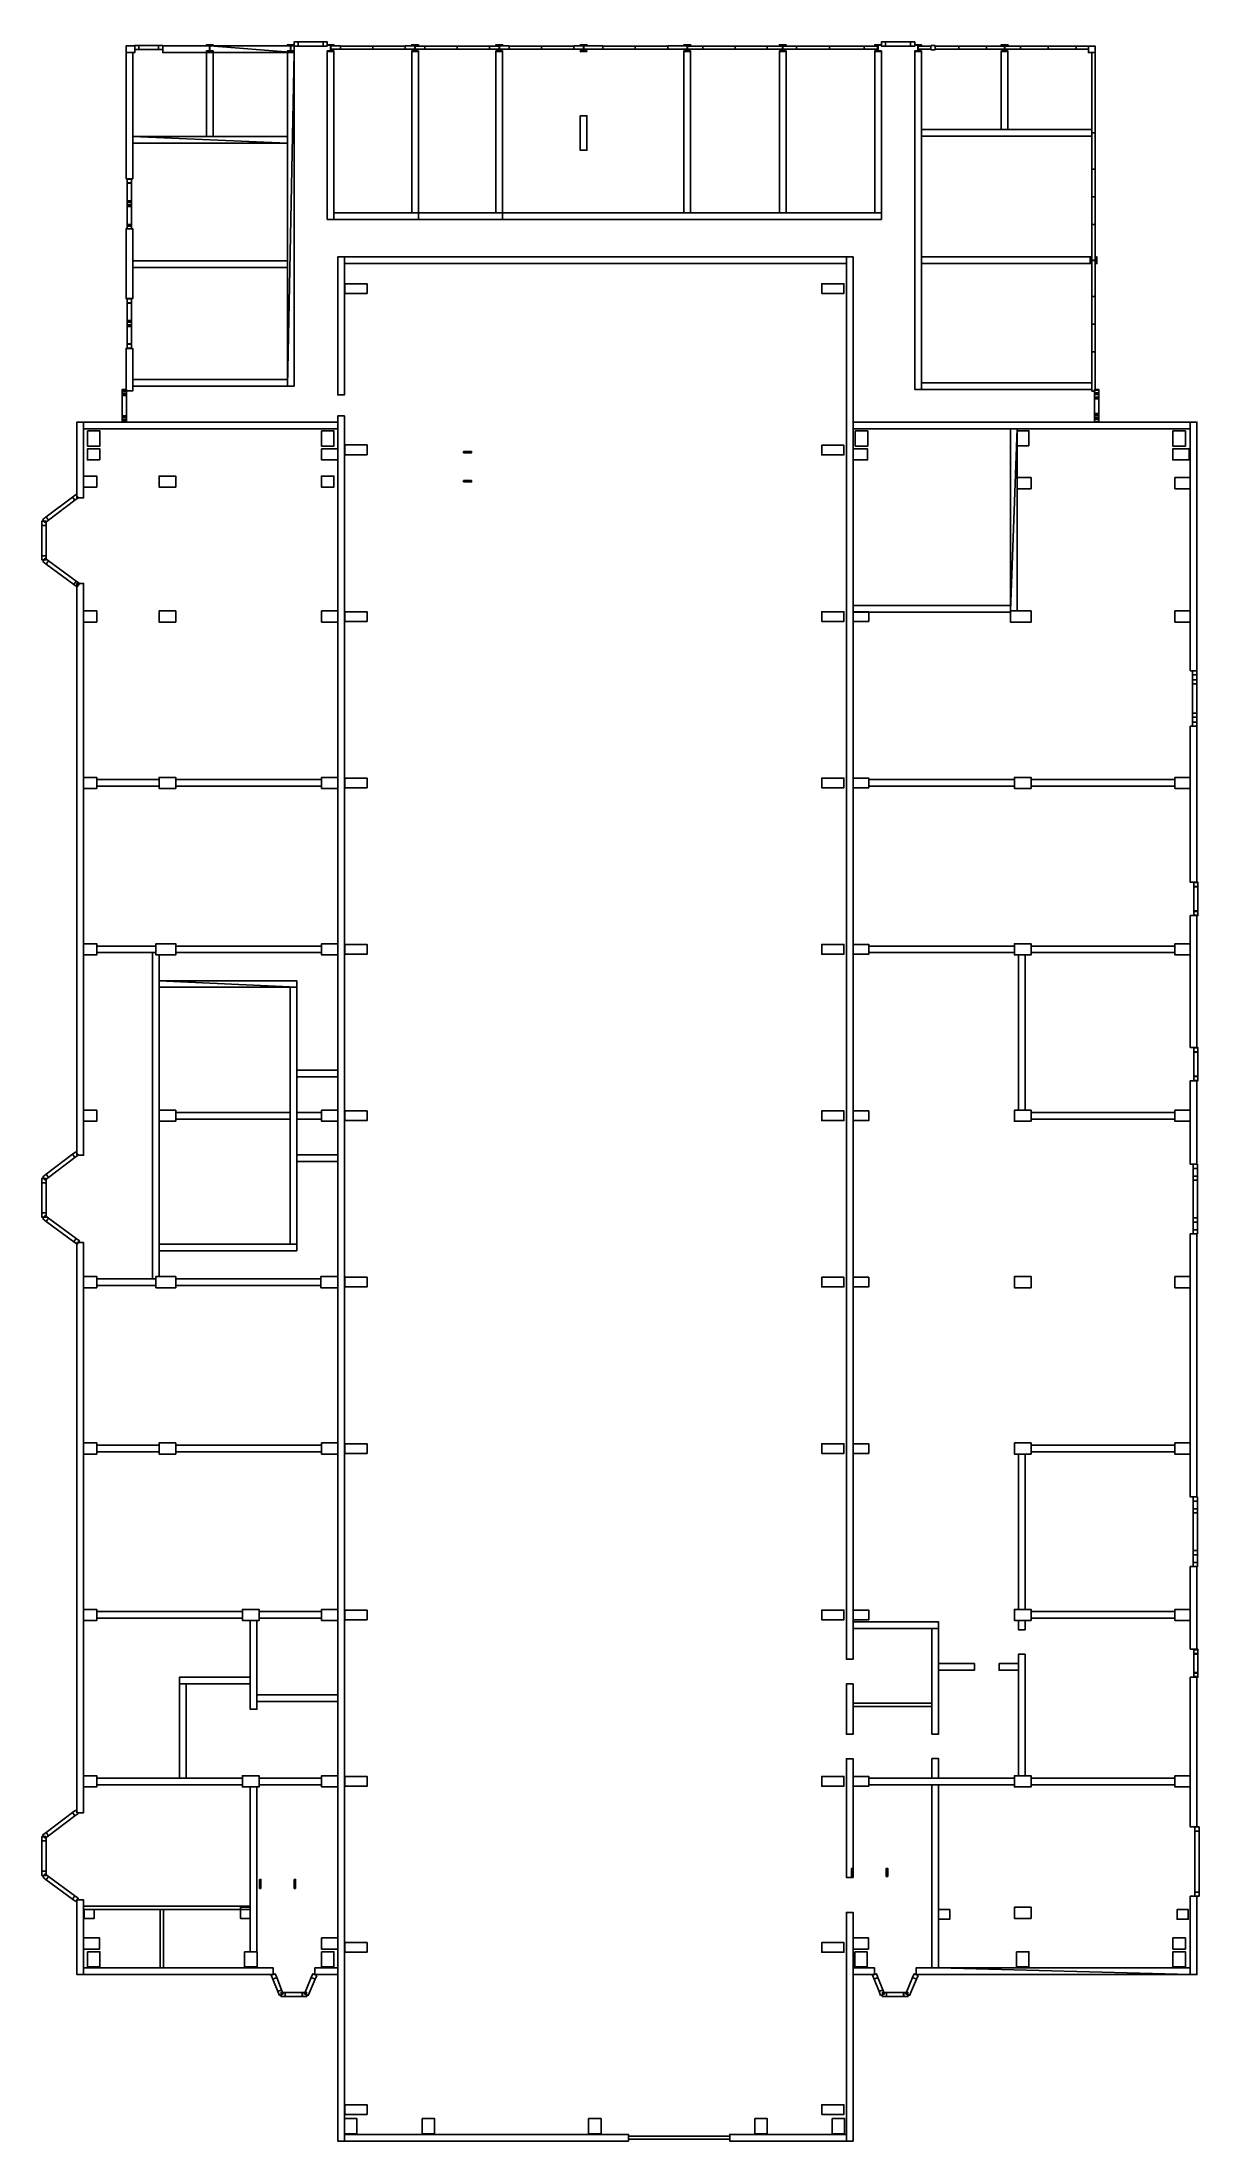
# Model space of a CAD drawing. Extents: x -90 to 76, y -159 to 143.
import ezdxf

# ---------------------------------------------------------------- set-up
doc = ezdxf.new("R2010")
doc.units = 0
doc.layers.get('0').update_dxf_attribs({"linetype": 'CONTINUOUS'})

msp = doc.modelspace()

# ---------------------------------------------------------------- linework, layer by layer
for points in [[(-78.291801, 141.873596), (-78.291801, 141.873596), (-77.331802, 141.873596), (-77.033897, 141.873596), (-77.033897, 141.873596), (-77.033897, 142.833603), (-78.291801, 142.833603), (-78.291801, 142.833603), (-78.291801, 142.833603), (-78.291801, 141.873596)], [(-77.033897, 142.8936), (-77.033897, 142.8936), (-77.033897, 142.293594), (-77.033897, 142.293594), (-76.433899, 142.293594), (-76.433899, 142.293594), (-76.433899, 142.8936), (-76.433899, 142.8936), (-77.033897, 142.8936)], [(-76.433899, 142.8936), (-76.433899, 142.293594), (-76.433899, 142.293594), (-73.593903, 142.293594), (-73.593903, 142.8936), (-73.593903, 142.8936), (-73.593903, 142.8936), (-76.433899, 142.8936), (-76.433899, 142.8936)], [(-72.993896, 142.8936), (-73.593903, 142.8936), (-73.593903, 142.8936), (-73.593903, 142.293594), (-73.593903, 142.293594), (-72.993896, 142.293594), (-72.993896, 142.293594), (-72.993896, 142.8936), (-72.993896, 142.8936)], [(-66.230202, 142.833603), (-66.230202, 142.833603), (-72.993896, 142.833603), (-72.993896, 142.833603), (-72.993896, 141.873596), (-66.710197, 141.873596), (-66.230202, 141.873596), (-66.230202, 141.873596)], [(-66.710197, 142.931), (-66.710197, 142.931), (-66.334198, 142.931), (-66.334198, 142.931), (-66.334198, 142.931), (-66.313202, 142.9254), (-66.313202, 142.9254), (-66.292198, 142.9198), (-66.292198, 142.9198), (-66.276802, 142.904404), (-66.276802, 142.904404), (-66.261497, 142.889008), (-66.261497, 142.889008), (-66.254898, 142.864502), (-66.254898, 142.864502), (-66.250198, 142.847), (-66.250198, 142.190994), (-66.250198, 142.190994), (-66.250198, 142.190994), (-66.255798, 142.169998), (-66.255798, 142.169998), (-66.261497, 142.149002), (-66.261497, 142.149002), (-66.276802, 142.133698), (-66.276802, 142.133698), (-66.292099, 142.118301), (-66.292099, 142.118301), (-66.316597, 142.111694), (-66.316597, 142.111694), (-66.334198, 142.106995), (-66.710197, 142.106995), (-66.710197, 142.106995), (-66.710197, 142.039001), (-66.710197, 142.039001), (-66.710197, 142.039001), (-65.750198, 142.039001), (-65.750198, 142.106995), (-65.750198, 142.106995), (-66.126198, 142.106995), (-66.126198, 142.106995), (-66.126198, 142.106995), (-66.147202, 142.112701), (-66.147202, 142.112701), (-66.168198, 142.118301), (-66.168198, 142.118301), (-66.183601, 142.133698), (-66.183601, 142.133698), (-66.198997, 142.149002), (-66.198997, 142.149002), (-66.205498, 142.173492), (-66.205498, 142.173492), (-66.210197, 142.190994), (-66.210197, 142.847), (-66.210197, 142.847), (-66.210197, 142.847), (-66.204597, 142.867996), (-66.204597, 142.867996), (-66.198997, 142.888901), (-66.198997, 142.888901), (-66.183601, 142.904404), (-66.183601, 142.904404), (-66.168198, 142.9198), (-66.168198, 142.9198), (-66.1437, 142.9263), (-66.1437, 142.9263), (-66.126198, 142.931), (-65.750198, 142.931), (-65.750198, 142.931), (-65.750198, 142.998993), (-65.750198, 142.998993), (-65.750198, 142.998993), (-66.710197, 142.998993), (-66.710197, 142.931)], [(-54.070202, 141.873596), (-54.070202, 141.873596), (-54.070202, 142.833603), (-54.070202, 142.833603), (-66.230202, 142.833603), (-54.070202, 141.873596)], [(-66.230202, 142.833603), (-66.230202, 142.833603), (-66.230202, 141.873596)], [(-66.230202, 141.873596), (-66.230202, 142.833603), (-66.230202, 141.873596)], [(-66.230202, 142.833603), (-66.230202, 142.833603), (-66.230202, 142.833603)], [(-55.030201, 142.931), (-55.030201, 142.931), (-54.654202, 142.931), (-54.654202, 142.931), (-54.654202, 142.931), (-54.633202, 142.9254), (-54.633202, 142.9254), (-54.612202, 142.9198), (-54.612202, 142.9198), (-54.596699, 142.904404), (-54.596699, 142.904404), (-54.581501, 142.889008), (-54.581501, 142.889008), (-54.574902, 142.864502), (-54.574902, 142.864502), (-54.570202, 142.847), (-54.570202, 142.190994), (-54.570202, 142.190994), (-54.570202, 142.190994), (-54.575802, 142.169998), (-54.575802, 142.169998), (-54.581501, 142.149002), (-54.581501, 142.149002), (-54.596802, 142.133698), (-54.596802, 142.133698), (-54.612202, 142.118195), (-54.612202, 142.118195), (-54.6366, 142.111603), (-54.6366, 142.111603), (-54.654202, 142.106995), (-55.030201, 142.106995), (-55.030201, 142.106995), (-55.030201, 142.039001), (-55.030201, 142.039001), (-55.030201, 142.039001), (-54.070202, 142.039001), (-54.070202, 142.106995), (-54.070202, 142.106995), (-54.446201, 142.106995), (-54.446201, 142.106995), (-54.446201, 142.106995), (-54.467098, 142.112701), (-54.467098, 142.112701), (-54.488201, 142.118301), (-54.488201, 142.118301), (-54.503601, 142.133698), (-54.503601, 142.133698), (-54.519001, 142.149002), (-54.519001, 142.149002), (-54.525501, 142.173492), (-54.525501, 142.173492), (-54.530201, 142.190994), (-54.530201, 142.847), (-54.530201, 142.847), (-54.530201, 142.847), (-54.524601, 142.867996), (-54.524601, 142.867996), (-54.519001, 142.889008), (-54.519001, 142.889008), (-54.503601, 142.904404), (-54.503601, 142.904404), (-54.488201, 142.9198), (-54.488201, 142.9198), (-54.463699, 142.9263), (-54.463699, 142.9263), (-54.446201, 142.931), (-54.070202, 142.931), (-54.070202, 142.931), (-54.070202, 142.998993), (-54.070202, 142.998993), (-54.070202, 142.998993), (-55.030201, 142.998993), (-55.030201, 142.931)], [(-54.070202, 142.798996), (-53.4702, 142.798996), (-53.4702, 142.798996), (-53.4702, 143.399002), (-53.4702, 143.399002), (-54.070202, 143.399002), (-54.070202, 143.399002), (-54.070202, 142.798996), (-54.070202, 142.798996)], [(-49.870201, 142.798996), (-49.870201, 143.399002), (-49.870201, 143.399002), (-53.4702, 143.399002), (-53.4702, 142.798996), (-53.4702, 142.798996), (-53.4702, 142.798996), (-49.870201, 142.798996), (-49.870201, 142.798996)], [(-49.270199, 142.798996), (-49.270199, 142.798996), (-49.270199, 142.798996), (-49.270199, 143.399002), (-49.870201, 143.399002), (-49.870201, 143.399002), (-49.870201, 143.399002), (-49.870201, 142.798996), (-49.270199, 142.798996)], [(-49.270199, 142.931), (-49.270199, 142.931), (-48.894199, 142.931), (-48.894199, 142.931), (-48.894199, 142.931), (-48.873199, 142.9254), (-48.873199, 142.9254), (-48.8521, 142.9198), (-48.8521, 142.9198), (-48.8367, 142.904404), (-48.8367, 142.904404), (-48.821499, 142.889008), (-48.821499, 142.889008), (-48.814899, 142.864502), (-48.814899, 142.864502), (-48.8102, 142.847), (-48.8102, 142.190994), (-48.8102, 142.190994), (-48.8102, 142.190994), (-48.815701, 142.169998), (-48.815701, 142.169998), (-48.821499, 142.149002), (-48.821499, 142.149002), (-48.8368, 142.133698), (-48.8368, 142.133698), (-48.8521, 142.118301), (-48.8521, 142.118301), (-48.876598, 142.111694), (-48.876598, 142.111694), (-48.894199, 142.106995), (-49.270199, 142.106995), (-49.270199, 142.106995), (-49.270199, 142.039001), (-49.270199, 142.039001), (-49.270199, 142.039001), (-48.3102, 142.039001), (-48.3102, 142.106995), (-48.3102, 142.106995), (-48.686199, 142.106995), (-48.686199, 142.106995), (-48.686199, 142.106995), (-48.707199, 142.112701), (-48.707199, 142.112701), (-48.728199, 142.118301), (-48.728199, 142.118301), (-48.743599, 142.133698), (-48.743599, 142.133698), (-48.758999, 142.149002), (-48.758999, 142.149002), (-48.765499, 142.173492), (-48.765499, 142.173492), (-48.770199, 142.190994), (-48.770199, 142.847), (-48.770199, 142.847), (-48.770199, 142.847), (-48.764599, 142.867996), (-48.764599, 142.867996), (-48.758999, 142.889008), (-48.758999, 142.889008), (-48.743599, 142.904404), (-48.743599, 142.904404), (-48.728199, 142.9198), (-48.728199, 142.9198), (-48.703701, 142.9263), (-48.703701, 142.9263), (-48.686199, 142.931), (-48.3102, 142.931), (-48.3102, 142.931), (-48.3102, 142.998993), (-48.3102, 142.998993), (-48.3102, 142.998993), (-49.270199, 142.998993), (-49.270199, 142.931)], [(-48.8102, 142.373596), (-47.370201, 142.373596), (-47.370201, 142.833603), (-47.370201, 142.833603), (-48.8102, 142.833603), (-48.8102, 142.833603), (-48.8102, 142.833603), (-48.8102, 142.373596), (-48.8102, 142.373596)], [(-43.510201, 142.358994), (-42.710201, 142.358994), (-42.710201, 142.819), (-42.710201, 142.819), (-43.510201, 142.819), (-43.510201, 142.819), (-47.370201, 142.819), (-47.370201, 142.819), (-47.370201, 142.819), (-47.370201, 142.358994), (-47.370201, 142.358994), (-43.510201, 142.358994), (-43.510201, 142.358994)], [(-38.050201, 142.358994), (-38.050201, 142.358994), (-38.050201, 142.373596), (-38.050201, 142.373596), (-38.050201, 142.819), (-38.050201, 142.819), (-42.710201, 142.819), (-42.710201, 142.819), (-42.710201, 142.819), (-42.710201, 142.358994), (-42.710201, 142.358994), (-38.050201, 142.358994)], [(-36.590199, 142.373596), (-36.590199, 142.813599), (-36.590199, 142.813599), (-36.590199, 142.833603), (-36.590199, 142.833603), (-38.050201, 142.833603), (-38.050201, 142.833603), (-38.050201, 142.819), (-38.050201, 142.373596), (-38.050201, 142.373596), (-36.590199, 142.373596), (-36.590199, 142.373596)], [(-37.090199, 142.931), (-37.090199, 142.931), (-36.714199, 142.931), (-36.714199, 142.931), (-36.714199, 142.931), (-36.6931, 142.9254), (-36.6931, 142.9254), (-36.672199, 142.9198), (-36.672199, 142.9198), (-36.656799, 142.904404), (-36.656799, 142.904404), (-36.641499, 142.889008), (-36.641499, 142.889008), (-36.6348, 142.864395), (-36.6348, 142.864395), (-36.630199, 142.847), (-36.630199, 142.190994), (-36.630199, 142.190994), (-36.630199, 142.190994), (-36.635799, 142.169998), (-36.635799, 142.169998), (-36.641499, 142.149002), (-36.641499, 142.149002), (-36.656799, 142.133698), (-36.656799, 142.133698), (-36.6721, 142.118301), (-36.6721, 142.118301), (-36.696602, 142.111694), (-36.696602, 142.111694), (-36.714199, 142.106995), (-37.090199, 142.106995), (-37.090199, 142.106995), (-37.090199, 142.039001), (-37.090199, 142.039001), (-37.090199, 142.039001), (-36.130199, 142.039001), (-36.130199, 142.106995), (-36.130199, 142.106995), (-36.506199, 142.106995), (-36.506199, 142.106995), (-36.506199, 142.106995), (-36.5271, 142.112701), (-36.5271, 142.112701), (-36.548199, 142.118301), (-36.548199, 142.118301), (-36.563599, 142.133698), (-36.563599, 142.133698), (-36.578999, 142.149002), (-36.578999, 142.149002), (-36.585499, 142.173492), (-36.585499, 142.173492), (-36.590199, 142.190994), (-36.590199, 142.847), (-36.590199, 142.847), (-36.590199, 142.847), (-36.584599, 142.867996), (-36.584599, 142.867996), (-36.578999, 142.889008), (-36.578999, 142.889008), (-36.563599, 142.904404), (-36.563599, 142.904404), (-36.548199, 142.9198), (-36.548199, 142.9198), (-36.523701, 142.9263), (-36.523701, 142.9263), (-36.506199, 142.931), (-36.130199, 142.931), (-36.130199, 142.931), (-36.130199, 142.998993), (-36.130199, 142.998993), (-36.130199, 142.998993), (-37.090199, 142.998993), (-37.090199, 142.931)], [(-36.590199, 142.373596), (-36.590199, 142.353607), (-36.590199, 142.353607), (-36.590199, 142.353607), (-35.190201, 142.353607), (-35.190201, 142.813599), (-35.190201, 142.813599), (-36.590199, 142.813599), (-36.590199, 142.813599)], [(-36.590199, 142.813599), (-36.590199, 142.373596), (-36.590199, 142.813599)], [(-36.590199, 142.373596), (-36.590199, 142.373596)], [(-36.590199, 142.373596), (-36.590199, 142.373596)], [(-31.3302, 142.358994), (-30.530199, 142.358994), (-30.530199, 142.819), (-30.530199, 142.819), (-31.3302, 142.819), (-31.3302, 142.819), (-35.190201, 142.819), (-35.190201, 142.819), (-35.190201, 142.819), (-35.190201, 142.358994), (-35.190201, 142.358994), (-31.3302, 142.358994), (-31.3302, 142.358994)], [(-25.870199, 142.358994), (-25.870199, 142.358994), (-25.870199, 142.813599), (-25.870199, 142.813599), (-25.870199, 142.819), (-25.870199, 142.819), (-30.530199, 142.819), (-30.530199, 142.819), (-30.530199, 142.819), (-30.530199, 142.358994), (-30.530199, 142.358994), (-25.870199, 142.358994)], [(-24.450199, 142.813599), (-24.450199, 142.813599), (-25.870199, 142.813599), (-25.870199, 142.358994), (-25.870199, 142.358994), (-25.870199, 142.353607), (-25.870199, 142.353607), (-24.450199, 142.353607), (-24.450199, 142.353607), (-24.450199, 142.353607), (-24.450199, 142.361603)], [(-24.950199, 142.931), (-24.950199, 142.931), (-24.5742, 142.931), (-24.5742, 142.931), (-24.5742, 142.931), (-24.553101, 142.9254), (-24.553101, 142.9254), (-24.5322, 142.9198), (-24.5322, 142.9198), (-24.5168, 142.904404), (-24.5168, 142.904404), (-24.501499, 142.889008), (-24.501499, 142.889008), (-24.4949, 142.864502), (-24.4949, 142.864502), (-24.4902, 142.847), (-24.4902, 142.190994), (-24.4902, 142.190994), (-24.4902, 142.190994), (-24.4958, 142.169998), (-24.4958, 142.169998), (-24.501499, 142.149002), (-24.501499, 142.149002), (-24.5168, 142.133698), (-24.5168, 142.133698), (-24.532101, 142.118301), (-24.532101, 142.118301), (-24.556601, 142.111694), (-24.556601, 142.111694), (-24.5742, 142.106995), (-24.950199, 142.106995), (-24.950199, 142.106995), (-24.950199, 142.039001), (-24.950199, 142.039001), (-24.950199, 142.039001), (-23.9902, 142.039001), (-23.9902, 142.106995), (-23.9902, 142.106995), (-24.366199, 142.106995), (-24.366199, 142.106995), (-24.366199, 142.106995), (-24.3871, 142.112701), (-24.3871, 142.112701), (-24.408199, 142.118301), (-24.408199, 142.118301), (-24.423599, 142.133698), (-24.423599, 142.133698), (-24.438999, 142.149002), (-24.438999, 142.149002), (-24.445499, 142.173492), (-24.445499, 142.173492), (-24.4501, 142.190994), (-24.450199, 142.847), (-24.450199, 142.847), (-24.450199, 142.847), (-24.444599, 142.867996), (-24.444599, 142.867996), (-24.438999, 142.889008), (-24.438999, 142.889008), (-24.423599, 142.904404), (-24.423599, 142.904404), (-24.408199, 142.9198), (-24.408199, 142.9198), (-24.383699, 142.9263), (-24.383699, 142.9263), (-24.366199, 142.931), (-23.9902, 142.931), (-23.9902, 142.931), (-23.9902, 142.998993), (-23.9902, 142.998993), (-23.9902, 142.998993), (-24.950199, 142.998993), (-24.950199, 142.931)], [(-24.450199, 142.361603), (-24.450199, 142.361603), (-23.0502, 142.361603), (-23.0502, 142.821594), (-23.0502, 142.821594), (-24.450199, 142.821594), (-24.450199, 142.821594), (-24.450199, 142.821594), (-24.450199, 142.813599)], [(-24.450199, 142.361603), (-24.450199, 142.813599), (-24.450199, 142.813599)], [(-24.450199, 142.813599), (-24.450199, 142.361603), (-24.450199, 142.361603)], [(-19.190201, 142.358994), (-18.3902, 142.358994), (-18.3902, 142.819), (-18.3902, 142.819), (-19.190201, 142.819), (-19.190201, 142.819), (-23.0502, 142.819), (-23.0502, 142.819), (-23.0502, 142.819), (-23.0502, 142.358994), (-23.0502, 142.358994), (-19.190201, 142.358994), (-19.190201, 142.358994)], [(-13.7302, 142.358994), (-13.7302, 142.358994), (-13.7302, 142.358994), (-13.7302, 142.819), (-13.7302, 142.819), (-18.3902, 142.819), (-18.3902, 142.819), (-18.3902, 142.819), (-18.3902, 142.358994), (-18.3902, 142.358994), (-13.7302, 142.358994)], [(-9.5102, 142.361603), (-9.5102, 142.361603), (-9.5102, 142.821594), (-9.5102, 142.821594), (-9.5102, 142.821594), (-13.7302, 142.821594), (-13.7302, 142.361603), (-13.7302, 142.361603), (-9.5102, 142.361603)], [(-12.7902, 142.931), (-12.7902, 142.931), (-12.4142, 142.931), (-12.4142, 142.931), (-12.4142, 142.931), (-12.3932, 142.9254), (-12.3932, 142.9254), (-12.3722, 142.9198), (-12.3722, 142.9198), (-12.3568, 142.904404), (-12.3568, 142.904404), (-12.3415, 142.889008), (-12.3415, 142.889008), (-12.3349, 142.864502), (-12.3349, 142.864502), (-12.3302, 142.847), (-12.3302, 142.190994), (-12.3302, 142.190994), (-12.3302, 142.190994), (-12.3358, 142.169998), (-12.3358, 142.169998), (-12.3415, 142.149002), (-12.3415, 142.149002), (-12.3568, 142.133698), (-12.3568, 142.133698), (-12.3721, 142.118195), (-12.3721, 142.118195), (-12.3966, 142.111603), (-12.3966, 142.111603), (-12.4142, 142.106995), (-12.7902, 142.106995), (-12.7902, 142.106995), (-12.7902, 142.039001), (-12.7902, 142.039001), (-12.7902, 142.039001), (-11.8302, 142.039001), (-11.8302, 142.106995), (-11.8302, 142.106995), (-12.2062, 142.106995), (-12.2062, 142.106995), (-12.2062, 142.106995), (-12.2271, 142.112701), (-12.2271, 142.112701), (-12.2481, 142.118301), (-12.2481, 142.118301), (-12.2636, 142.133698), (-12.2636, 142.133698), (-12.279, 142.149002), (-12.279, 142.149002), (-12.2855, 142.173492), (-12.2855, 142.173492), (-12.2902, 142.190994), (-12.2902, 142.847), (-12.2902, 142.847), (-12.2902, 142.847), (-12.2846, 142.867996), (-12.2846, 142.867996), (-12.279, 142.889008), (-12.279, 142.889008), (-12.2636, 142.904404), (-12.2636, 142.904404), (-12.2482, 142.9198), (-12.2482, 142.9198), (-12.2237, 142.9263), (-12.2237, 142.9263), (-12.2062, 142.931), (-11.8302, 142.931), (-11.8302, 142.931), (-11.8302, 142.998993), (-11.8302, 142.998993), (-11.8302, 142.998993), (-12.7902, 142.998993), (-12.7902, 142.931)], [(-5.6502, 142.358994), (-4.8502, 142.358994), (-4.8502, 142.819), (-4.8502, 142.819), (-5.6502, 142.819), (-5.6502, 142.819), (-9.5102, 142.819), (-9.5102, 142.819), (-9.5102, 142.819), (-9.5102, 142.358994), (-9.5102, 142.358994), (-5.6502, 142.358994), (-5.6502, 142.358994)], [(-0.1702, 142.358994), (-0.1702, 142.358994), (-0.1702, 142.361603), (-0.1702, 142.361603), (-0.1702, 142.819), (-0.1702, 142.819), (-4.8502, 142.819), (-4.8502, 142.819), (-4.8502, 142.819), (-4.8502, 142.358994), (-4.8502, 142.358994), (-0.1702, 142.358994)], [(2.6698, 142.361603), (2.6698, 142.361603), (2.6698, 142.819), (2.6698, 142.819), (2.6698, 142.821594), (2.6698, 142.821594), (-0.1702, 142.821594), (-0.1702, 142.821594), (-0.1702, 142.819), (-0.1702, 142.361603), (-0.1702, 142.361603), (2.6698, 142.361603), (2.6698, 142.361603)], [(2.1698, 142.998993), (2.1698, 142.998993), (2.1698, 142.931), (2.1698, 142.931), (2.5458, 142.931), (2.5458, 142.931), (2.5668, 142.9254), (2.5668, 142.9254), (2.5878, 142.9198), (2.5878, 142.9198), (2.6032, 142.904404), (2.6032, 142.904404), (2.6185, 142.889008), (2.6185, 142.889008), (2.625, 142.864899), (2.625, 142.864899), (2.6298, 142.847), (2.6298, 142.847), (2.6298, 142.190994), (2.6298, 142.190994), (2.6242, 142.169998), (2.6242, 142.169998), (2.6185, 142.149002), (2.6185, 142.149002), (2.6032, 142.133698), (2.6032, 142.133698), (2.5877, 142.118301), (2.5877, 142.118301), (2.5636, 142.111801), (2.5636, 142.111801), (2.5458, 142.106995), (2.5458, 142.106995), (2.1698, 142.106995), (2.1698, 142.039001), (2.1698, 142.039001), (2.1698, 142.039001), (3.1298, 142.039001), (3.1298, 142.106995), (3.1298, 142.106995), (3.1298, 142.106995), (2.7538, 142.106995), (2.7538, 142.106995), (2.7327, 142.112701), (2.7327, 142.112701), (2.7117, 142.118301), (2.7117, 142.118301), (2.6963, 142.133698), (2.6963, 142.133698), (2.6809, 142.149002), (2.6809, 142.149002), (2.6746, 142.173096), (2.6746, 142.173096), (2.6698, 142.190994), (2.6698, 142.847), (2.6698, 142.847), (2.6698, 142.847), (2.6754, 142.867996), (2.6754, 142.867996), (2.681, 142.889008), (2.681, 142.889008), (2.6964, 142.904404), (2.6964, 142.904404), (2.7118, 142.919693), (2.7118, 142.919693), (2.7359, 142.926102), (2.7359, 142.926102), (2.7538, 142.931), (2.7538, 142.931), (3.1298, 142.931), (3.1298, 142.931), (3.1298, 142.998993), (3.1298, 142.998993), (2.1698, 142.998993)], [(2.6698, 142.361603), (2.6698, 142.358994), (2.6698, 142.358994), (2.6698, 142.358994), (4.8698, 142.358994), (4.8698, 142.819), (4.8698, 142.819), (2.6698, 142.819), (2.6698, 142.819)], [(2.6698, 142.819), (2.6698, 142.819), (2.6698, 142.361603), (2.6698, 142.819)], [(8.7298, 142.358994), (9.5298, 142.358994), (9.5298, 142.819), (9.5298, 142.819), (8.7298, 142.819), (8.7298, 142.819), (4.8698, 142.819), (4.8698, 142.819), (4.8698, 142.819), (4.8698, 142.358994), (4.8698, 142.358994), (8.7298, 142.358994), (8.7298, 142.358994)], [(14.1898, 142.358994), (14.1898, 142.358994), (14.1898, 142.358994), (14.1898, 142.819), (14.1898, 142.819), (9.5298, 142.819), (9.5298, 142.819), (9.5298, 142.819), (9.5298, 142.358994), (9.5298, 142.358994), (14.1898, 142.358994)], [(14.1898, 142.358994), (18.4198, 142.358994), (18.4198, 142.819), (18.4198, 142.819), (14.1898, 142.819), (14.1898, 142.819), (14.1898, 142.358994), (14.1898, 142.358994), (14.1898, 142.358994)], [(15.9298, 142.998993), (15.9298, 142.998993), (15.9298, 142.931), (15.9298, 142.931), (16.305799, 142.931), (16.305799, 142.931), (16.326799, 142.9254), (16.326799, 142.9254), (16.3477, 142.9198), (16.3477, 142.9198), (16.3631, 142.904404), (16.3631, 142.904404), (16.3785, 142.889008), (16.3785, 142.889008), (16.385, 142.864899), (16.385, 142.864899), (16.389799, 142.847), (16.389799, 142.847), (16.389799, 142.190994), (16.389799, 142.190994), (16.384199, 142.169998), (16.384199, 142.169998), (16.3785, 142.149002), (16.3785, 142.149002), (16.363199, 142.133698), (16.363199, 142.133698), (16.347799, 142.118301), (16.347799, 142.118301), (16.3237, 142.111801), (16.3237, 142.111801), (16.305799, 142.106995), (16.305799, 142.106995), (15.9298, 142.106995), (15.9298, 142.039001), (15.9298, 142.039001), (15.9298, 142.039001), (16.889799, 142.039001), (16.889799, 142.106995), (16.889799, 142.106995), (16.889799, 142.106995), (16.5138, 142.106995), (16.5138, 142.106995), (16.492701, 142.112595), (16.492701, 142.112595), (16.471701, 142.118195), (16.471701, 142.118195), (16.4564, 142.133698), (16.4564, 142.133698), (16.441, 142.149002), (16.441, 142.149002), (16.4345, 142.173096), (16.4345, 142.173096), (16.4298, 142.190994), (16.4298, 142.847), (16.4298, 142.847), (16.4298, 142.847), (16.4354, 142.867996), (16.4354, 142.867996), (16.441, 142.889008), (16.441, 142.889008), (16.4564, 142.904404), (16.4564, 142.904404), (16.4718, 142.9198), (16.4718, 142.9198), (16.495899, 142.926193), (16.495899, 142.926193), (16.5138, 142.931), (16.5138, 142.931), (16.889799, 142.931), (16.889799, 142.931), (16.889799, 142.998993), (16.889799, 142.998993), (15.9298, 142.998993)], [(22.3598, 142.358994), (23.1598, 142.358994), (23.1598, 142.358994), (23.1598, 142.819), (22.3598, 142.819), (22.3598, 142.819), (18.4198, 142.819), (18.4198, 142.819), (18.4198, 142.819), (18.4198, 142.358994), (18.4198, 142.358994), (22.3598, 142.358994), (22.3598, 142.358994)], [(28.1598, 142.358994), (28.1598, 142.358994), (28.1598, 142.358994), (28.1598, 142.819), (28.1598, 142.819), (23.1598, 142.819), (23.1598, 142.819), (23.1598, 142.819), (23.1598, 142.358994), (23.1598, 142.358994), (28.1598, 142.358994)], [(28.1598, 142.358994), (30.0898, 142.358994), (30.0898, 142.358994), (30.0898, 142.358994), (30.0898, 142.819), (30.0898, 142.819), (28.1598, 142.819), (28.1598, 142.358994), (28.1598, 142.358994)], [(29.6898, 142.998993), (29.6898, 142.998993), (29.6898, 142.931), (29.6898, 142.931), (30.0658, 142.931), (30.0658, 142.931), (30.0868, 142.9254), (30.0868, 142.9254), (30.1078, 142.9198), (30.1078, 142.9198), (30.123199, 142.904404), (30.123199, 142.904404), (30.1385, 142.889008), (30.1385, 142.889008), (30.144899, 142.864899), (30.144899, 142.864899), (30.149799, 142.847), (30.149799, 142.847), (30.149799, 142.190994), (30.149799, 142.190994), (30.144199, 142.169998), (30.144199, 142.169998), (30.1385, 142.149002), (30.1385, 142.149002), (30.123199, 142.133698), (30.123199, 142.133698), (30.1078, 142.118195), (30.1078, 142.118195), (30.0837, 142.111694), (30.0837, 142.111694), (30.0658, 142.106995), (30.0658, 142.106995), (29.6898, 142.106995), (29.6898, 142.039001), (29.6898, 142.039001), (29.6898, 142.039001), (30.649799, 142.039001), (30.649799, 142.106995), (30.649799, 142.106995), (30.649799, 142.106995), (30.2738, 142.106995), (30.2738, 142.106995), (30.2528, 142.112701), (30.2528, 142.112701), (30.2318, 142.118301), (30.2318, 142.118301), (30.2164, 142.133698), (30.2164, 142.133698), (30.200899, 142.149002), (30.200899, 142.149002), (30.194599, 142.173096), (30.194599, 142.173096), (30.1898, 142.190903), (30.1898, 142.847), (30.1898, 142.847), (30.1898, 142.847), (30.1954, 142.867996), (30.1954, 142.867996), (30.201, 142.889008), (30.201, 142.889008), (30.2164, 142.904404), (30.2164, 142.904404), (30.2318, 142.9198), (30.2318, 142.9198), (30.255899, 142.926193), (30.255899, 142.926193), (30.2738, 142.931), (30.2738, 142.931), (30.649799, 142.931), (30.649799, 142.931), (30.649799, 142.998993), (30.649799, 142.998993), (29.6898, 142.998993)], [(30.649799, 142.798996), (31.2498, 142.798996), (31.2498, 142.798996), (31.2498, 143.399002), (31.2498, 143.399002), (30.649799, 143.399002), (30.649799, 143.399002), (30.649799, 142.798996), (30.649799, 142.798996)], [(34.8498, 142.798996), (34.8498, 143.399002), (34.8498, 143.399002), (31.2498, 143.399002), (31.2498, 142.798996), (31.2498, 142.798996), (31.2498, 142.798996), (34.8498, 142.798996), (34.8498, 142.798996)], [(35.449799, 142.798996), (35.449799, 142.798996), (35.449799, 142.798996), (35.449799, 143.399002), (34.8498, 143.399002), (34.8498, 143.399002), (34.8498, 143.399002), (34.8498, 142.798996), (35.449799, 142.798996)], [(35.449799, 142.998993), (35.449799, 142.998993), (35.449799, 142.931), (35.449799, 142.931), (35.825802, 142.931), (35.825802, 142.931), (35.846802, 142.9254), (35.846802, 142.9254), (35.867802, 142.9198), (35.867802, 142.9198), (35.883202, 142.904404), (35.883202, 142.904404), (35.898499, 142.889008), (35.898499, 142.889008), (35.9049, 142.864899), (35.9049, 142.864899), (35.909698, 142.847), (35.909698, 142.847), (35.909801, 142.190994), (35.909801, 142.190994), (35.904202, 142.169907), (35.904202, 142.169907), (35.898499, 142.148895), (35.898499, 142.148895), (35.883202, 142.133698), (35.883202, 142.133698), (35.867802, 142.118195), (35.867802, 142.118195), (35.8437, 142.111694), (35.8437, 142.111694), (35.825802, 142.106995), (35.825802, 142.106995), (35.449799, 142.106995), (35.449799, 142.039001), (35.449799, 142.039001), (35.449799, 142.039001), (36.409801, 142.039001), (36.409801, 142.106995), (36.409801, 142.106995), (36.409801, 142.106995), (36.033798, 142.106995), (36.033798, 142.106995), (36.012798, 142.112701), (36.012798, 142.112701), (35.991798, 142.118301), (35.991798, 142.118301), (35.976398, 142.133698), (35.976398, 142.133698), (35.960899, 142.149002), (35.960899, 142.149002), (35.954601, 142.173096), (35.954601, 142.173096), (35.949799, 142.190903), (35.949799, 142.847), (35.949799, 142.847), (35.949799, 142.847), (35.955399, 142.867996), (35.955399, 142.867996), (35.960999, 142.889008), (35.960999, 142.889008), (35.976398, 142.904404), (35.976398, 142.904404), (35.991798, 142.919693), (35.991798, 142.919693), (36.0159, 142.926102), (36.0159, 142.926102), (36.033798, 142.931), (36.033798, 142.931), (36.409801, 142.931), (36.409801, 142.931), (36.409801, 142.998993), (36.409801, 142.998993), (35.449799, 142.998993)], [(35.949799, 142.348999), (37.791801, 142.348999), (37.791801, 142.809006), (37.791801, 142.809006), (35.949799, 142.809006), (35.949799, 142.809006), (35.949799, 142.809006), (35.949799, 142.348999), (35.949799, 142.348999)], [(37.791801, 142.878998), (37.791801, 142.878998), (37.791801, 142.279007), (37.791801, 142.279007), (38.3918, 142.279007), (38.3918, 142.279007), (38.3918, 142.878998), (38.3918, 142.878998), (37.791801, 142.878998)], [(38.3918, 142.809006), (38.3918, 142.809006), (38.3918, 142.809006), (38.3918, 142.348999), (38.3918, 142.348999), (40.991798, 142.348999), (40.991798, 142.348999), (41.791801, 142.348999), (41.791801, 142.348999), (41.791801, 142.809006), (40.991798, 142.809006), (40.991798, 142.809006), (38.3918, 142.809006)], [(41.791801, 142.809006), (41.791801, 142.809006), (41.791801, 142.809006), (41.791801, 142.348999), (41.791801, 142.348999), (45.791801, 142.348999), (45.791801, 142.348999), (45.791801, 142.348999), (45.791801, 142.809006), (45.791801, 142.809006), (41.791801, 142.809006)], [(48.409801, 142.358994), (48.409801, 142.809006), (48.409801, 142.809006), (48.409801, 142.809006), (45.791801, 142.809006), (45.791801, 142.348999), (45.791801, 142.348999), (48.409801, 142.348999), (48.409801, 142.348999), (48.409801, 142.348999), (48.409801, 142.358994)], [(48.889801, 142.039001), (48.889801, 142.039001), (48.889801, 142.106995), (48.889801, 142.106995), (48.513802, 142.106995), (48.513802, 142.106995), (48.492802, 142.112701), (48.492802, 142.112701), (48.471699, 142.118195), (48.471699, 142.118195), (48.456299, 142.133698), (48.456299, 142.133698), (48.441002, 142.149002), (48.441002, 142.149002), (48.434601, 142.173096), (48.434601, 142.173096), (48.429798, 142.190994), (48.429798, 142.190994), (48.429798, 142.847), (48.429798, 142.847), (48.435299, 142.867996), (48.435299, 142.867996), (48.4408, 142.888901), (48.4408, 142.888901), (48.456402, 142.904404), (48.456402, 142.904404), (48.471802, 142.9198), (48.471802, 142.9198), (48.495899, 142.926193), (48.495899, 142.926193), (48.513802, 142.931), (48.513802, 142.931), (48.889801, 142.931), (48.889801, 142.998993), (48.889801, 142.998993), (48.889801, 142.998993), (47.929798, 142.998993), (47.929798, 142.931), (47.929798, 142.931), (47.929798, 142.931), (48.305801, 142.931), (48.305801, 142.931), (48.326698, 142.9254), (48.326698, 142.9254), (48.347801, 142.9198), (48.347801, 142.9198), (48.363201, 142.904404), (48.363201, 142.904404), (48.378502, 142.889008), (48.378502, 142.889008), (48.384998, 142.864899), (48.384998, 142.864899), (48.389801, 142.846893), (48.389801, 142.190994), (48.389801, 142.190994), (48.389801, 142.190994), (48.384201, 142.169998), (48.384201, 142.169998), (48.378502, 142.149002), (48.378502, 142.149002), (48.363201, 142.133698), (48.363201, 142.133698), (48.347801, 142.118301), (48.347801, 142.118301), (48.3237, 142.111801), (48.3237, 142.111801), (48.305801, 142.106995), (48.305801, 142.106995), (47.929798, 142.106995), (47.929798, 142.106995), (47.929798, 142.039001), (47.929798, 142.039001), (48.889801, 142.039001)], [(48.409801, 142.358994), (48.409801, 142.358994), (50.709801, 142.358994), (50.709801, 142.819), (50.709801, 142.819), (48.409801, 142.819), (48.409801, 142.819), (48.409801, 142.809006), (48.409801, 142.809006)], [(48.409801, 142.809006), (48.409801, 142.809006), (48.409801, 142.809006)], [(48.409801, 142.809006), (48.409801, 142.358994), (48.409801, 142.809006)], [(50.709801, 142.819), (50.709801, 142.819), (50.709801, 142.819), (50.709801, 142.358994), (50.709801, 142.358994), (53.909801, 142.358994), (53.909801, 142.358994), (54.709801, 142.358994), (54.709801, 142.358994), (54.709801, 142.819), (53.909801, 142.819), (53.909801, 142.819), (50.709801, 142.819)], [(54.709801, 142.819), (54.709801, 142.819), (54.709801, 142.819), (54.709801, 142.358994), (54.709801, 142.358994), (58.709801, 142.358994), (58.709801, 142.358994), (58.709801, 142.358994), (58.709801, 142.819), (58.709801, 142.819), (54.709801, 142.819)], [(60.5098, 142.819), (60.5098, 142.819), (58.709801, 142.819), (58.709801, 142.358994), (58.709801, 142.358994), (60.5098, 142.358994), (60.5098, 142.358994), (60.5098, 142.819), (60.5098, 142.819)], [(60.5098, 142.819), (60.5098, 142.358994), (60.5098, 141.873596), (60.5098, 141.873596), (61.0098, 141.873596), (61.0098, 141.873596), (61.469799, 141.873596), (61.469799, 141.873596), (61.469799, 142.819), (61.469799, 142.819), (60.5098, 142.819)], [(-78.291801, 141.873596), (-78.291801, 141.873596), (-78.291801, 123.673599), (-78.291801, 123.673599), (-77.331802, 123.673599), (-77.331802, 128.813599), (-77.331802, 129.773605), (-77.331802, 129.773605), (-77.331802, 141.873596), (-77.331802, 141.873596), (-77.331802, 141.873596), (-78.291801, 141.873596)], [(-66.230202, 141.873596), (-66.230202, 141.873596), (-66.230202, 141.873596), (-66.710197, 141.873596), (-66.710197, 141.873596), (-66.710197, 129.773605)], [(-65.750198, 141.873596), (-66.230202, 141.873596)], [(-66.230202, 141.873596), (-65.750198, 141.873596)], [(-66.230202, 141.873596), (-66.230202, 141.873596), (-66.230202, 141.873596)], [(-65.750198, 129.773605), (-65.750198, 129.773605), (-65.750198, 141.873596)], [(-65.750198, 141.873596), (-55.030201, 141.873596), (-55.030201, 141.873596)], [(-55.030201, 141.873596), (-55.030201, 141.873596), (-55.030201, 129.773605)], [(-55.030201, 93.773598), (-54.070202, 93.773598), (-54.070202, 93.773598), (-54.070202, 93.773598), (-54.070202, 141.873596), (-55.030201, 93.773598)], [(-54.070202, 141.873596), (-54.070202, 141.873596), (-55.030201, 141.873596), (-54.070202, 141.873596)], [(-55.030201, 141.873596), (-55.030201, 141.873596), (-54.070202, 141.873596)], [(-48.3102, 117.813599), (-48.3102, 118.773598), (-48.3102, 118.773598), (-48.3102, 142.039001), (-49.270199, 142.039001), (-49.270199, 142.039001), (-49.270199, 117.813599), (-49.270199, 117.813599), (-48.3102, 117.813599), (-48.3102, 117.813599)], [(-36.130199, 118.773598), (-36.130199, 142.039001), (-36.130199, 142.039001), (-37.090199, 142.039001), (-37.090199, 142.039001), (-37.090199, 118.773598), (-37.090199, 118.773598), (-36.130199, 118.773598)], [(-23.9902, 118.773598), (-23.9902, 142.039001), (-23.9902, 142.039001), (-24.950199, 142.039001), (-24.950199, 142.039001), (-24.950199, 118.773598), (-24.950199, 118.773598)], [(3.1298, 118.773598), (3.1298, 118.773598), (3.1298, 142.039001), (3.1298, 142.039001), (2.1698, 142.039001), (2.1698, 142.039001), (2.1698, 118.773598), (2.1698, 118.773598)], [(16.889799, 118.773598), (16.889799, 118.773598), (16.889799, 142.039001), (16.889799, 142.039001), (16.889799, 142.039001), (15.9298, 142.039001), (15.9298, 118.773598), (15.9298, 118.773598)], [(30.649799, 118.773598), (30.649799, 142.108994), (30.649799, 142.108994), (29.6898, 142.108994), (29.6898, 142.108994), (29.6898, 118.773598), (29.6898, 118.773598)], [(36.409801, 111.433601), (36.409801, 111.433601), (36.409801, 112.3936), (36.409801, 112.3936), (36.409801, 142.108994), (35.449799, 142.108994), (35.449799, 142.108994), (35.449799, 93.293602), (35.449799, 93.293602), (36.409801, 93.293602), (36.409801, 93.293602)], [(47.929798, 142.039001), (47.929798, 130.753601), (47.929798, 130.753601), (48.889801, 130.753601), (48.889801, 142.039001), (48.889801, 142.039001), (47.929798, 142.039001), (47.929798, 142.039001), (47.929798, 142.039001)], [(61.4692, 130.273605), (61.4692, 130.273605), (61.469799, 130.273605), (61.469799, 141.873596), (61.469799, 141.873596), (61.469799, 141.873596), (61.0098, 141.873596), (61.0098, 130.273605), (61.0098, 130.273605)], [(-12.7902, 132.753601), (-12.7902, 127.793602), (-12.7902, 127.793602), (-11.8302, 127.793602), (-11.8302, 127.793602), (-11.8302, 132.753601), (-11.8302, 132.753601), (-12.7902, 132.753601), (-12.7902, 132.753601)], [(61.0098, 130.273605), (61.0098, 130.273605), (61.0098, 130.753601), (61.0098, 130.753601), (36.409801, 130.753601), (36.409801, 129.793594), (36.409801, 129.793594), (61.009102, 129.793594), (61.009102, 129.793594), (61.009102, 129.793594), (61.009102, 130.273605)], [(61.0098, 130.273605), (61.009102, 130.273605), (61.009102, 130.273605), (61.009102, 130.273605), (61.009102, 125.074898), (61.4692, 125.074898), (61.4692, 125.074898), (61.4692, 130.273605), (61.4692, 130.273605)], [(61.009102, 130.273605), (61.009102, 130.273605), (61.009102, 130.273605)], [(61.009102, 130.273605), (61.0098, 130.273605), (61.009102, 130.273605)], [(61.4692, 130.273605), (61.0098, 130.273605)], [(61.0098, 130.273605), (61.0098, 130.273605)], [(61.0098, 130.273605), (61.4692, 130.273605)], [(61.0098, 130.273605), (61.0098, 130.273605)], [(-66.710197, 129.773605), (-66.710197, 129.773605), (-77.331802, 129.773605)], [(-77.331802, 129.773605), (-77.331802, 128.813599), (-77.331802, 128.813599), (-77.331802, 128.813599), (-55.030201, 128.813599), (-77.331802, 129.773605)], [(-66.710197, 129.773605), (-66.710197, 129.773605), (-65.750198, 129.773605)], [(-65.750198, 129.773605), (-65.750198, 129.773605), (-66.710197, 129.773605)], [(-55.030201, 129.773605), (-65.750198, 129.773605), (-65.750198, 129.773605)], [(-55.030201, 129.773605), (-55.030201, 129.773605), (-55.030201, 128.813599)], [(-55.030201, 128.813599), (-55.030201, 129.773605), (-55.030201, 128.813599)], [(-55.030201, 129.773605), (-55.030201, 129.773605), (-55.030201, 129.773605)], [(-55.030201, 128.813599), (-55.030201, 111.813599), (-55.030201, 111.813599), (-55.030201, 128.813599)], [(61.009102, 121.874901), (61.009102, 121.074898), (61.009102, 121.074898), (61.4692, 121.074898), (61.4692, 121.874901), (61.4692, 121.874901), (61.4692, 125.074898), (61.4692, 125.074898), (61.4692, 125.074898), (61.009102, 125.074898), (61.009102, 125.074898), (61.009102, 121.874901), (61.009102, 121.874901)], [(-78.111801, 123.673599), (-78.111801, 123.073601), (-78.111801, 123.073601), (-77.511803, 123.073601), (-77.511803, 123.073601), (-77.511803, 123.673599), (-77.511803, 123.673599), (-78.111801, 123.673599), (-78.111801, 123.673599)], [(-78.111801, 123.613602), (-78.111801, 123.013603), (-78.111801, 123.013603), (-77.511803, 123.013603), (-77.511803, 123.013603), (-77.511803, 123.613602), (-77.511803, 123.613602), (-78.111801, 123.613602), (-78.111801, 123.613602)], [(-78.111801, 120.493599), (-77.511803, 120.493599), (-77.511803, 120.493599), (-77.511803, 123.013603), (-78.111801, 123.013603), (-78.111801, 123.013603), (-78.111801, 123.013603), (-78.111801, 120.493599), (-78.111801, 120.493599)], [(-78.111801, 120.493599), (-78.111801, 119.8936), (-78.111801, 119.8936), (-77.511803, 119.8936), (-77.511803, 119.8936), (-77.511803, 120.493599), (-77.511803, 120.493599), (-78.111801, 120.493599), (-78.111801, 120.493599)], [(-78.111801, 120.253601), (-78.111801, 119.653603), (-78.111801, 119.653603), (-77.511803, 119.653603), (-77.511803, 119.653603), (-77.511803, 120.253601), (-77.511803, 120.253601), (-78.111801, 120.253601), (-78.111801, 120.253601)], [(-78.111801, 116.833603), (-77.511803, 116.833603), (-77.511803, 119.653603), (-77.511803, 119.653603), (-78.111801, 119.653603), (-78.111801, 119.653603), (-78.111801, 116.833603), (-78.111801, 116.833603), (-78.111801, 116.833603)], [(-36.130199, 117.813599), (-36.130199, 117.813599), (-36.130199, 118.773598), (-37.090199, 118.773598), (-37.090199, 118.773598), (-37.090199, 118.773598), (-48.3102, 118.773598)], [(-48.3102, 118.773598), (-48.3102, 117.813599), (-48.3102, 118.773598)], [(-37.090199, 118.773598), (-37.090199, 118.773598), (-37.090199, 118.773598)], [(-37.090199, 118.773598), (-36.130199, 118.773598), (-37.090199, 118.773598)], [(-23.9902, 118.773598), (-24.950199, 118.773598), (-24.950199, 118.773598), (-24.950199, 118.773598), (-36.130199, 118.773598)], [(-36.130199, 118.773598), (-36.130199, 117.813599), (-36.130199, 118.773598)], [(-24.950199, 118.773598), (-24.950199, 118.773598), (-24.950199, 118.773598)], [(-24.950199, 118.773598), (-23.9902, 118.773598), (-24.950199, 118.773598)], [(-23.9902, 117.813599), (-23.9902, 117.813599), (-23.9902, 118.773598)], [(2.1698, 118.773598), (-23.9902, 118.773598), (-23.9902, 118.773598)], [(-23.9902, 117.813599), (-23.9902, 117.813599), (30.649799, 117.813599), (30.649799, 117.813599), (30.649799, 118.773598)], [(-23.9902, 118.773598), (-23.9902, 117.813599)], [(2.1698, 118.773598), (3.1298, 118.773598)], [(3.1298, 118.773598), (2.1698, 118.773598)], [(15.9298, 118.773598), (3.1298, 118.773598), (3.1298, 118.773598)], [(3.1298, 118.773598), (3.1298, 118.773598), (3.1298, 118.773598)], [(15.9298, 118.773598), (16.889799, 118.773598)], [(16.889799, 118.773598), (15.9298, 118.773598)], [(30.649799, 118.773598), (30.649799, 118.773598), (29.6898, 118.773598), (29.6898, 118.773598), (16.889799, 118.773598)], [(16.889799, 118.773598), (16.889799, 118.773598), (16.889799, 118.773598)], [(29.6898, 118.773598), (29.6898, 118.773598), (30.649799, 118.773598), (29.6898, 118.773598)], [(61.009102, 117.074898), (61.009102, 117.074898), (61.009102, 117.074898), (61.4692, 117.074898), (61.4692, 117.074898), (61.4692, 121.074898), (61.4692, 121.074898), (61.4692, 121.074898), (61.009102, 121.074898), (61.009102, 121.074898), (61.009102, 117.074898)], [(-77.331802, 111.813599), (-77.331802, 116.473602), (-77.331802, 116.473602), (-78.291801, 116.473602), (-78.291801, 116.473602), (-78.291801, 106.3936), (-78.291801, 106.3936), (-77.331802, 106.3936), (-77.331802, 110.8536), (-77.331802, 111.813599), (-77.331802, 111.813599)], [(-78.111801, 116.473602), (-78.111801, 116.473602), (-77.511803, 116.473602), (-77.511803, 116.473602), (-77.511803, 117.073601), (-77.511803, 117.073601), (-78.111801, 117.073601), (-78.111801, 117.073601), (-78.111801, 116.473602)], [(-48.3102, 117.813599), (-48.3102, 117.813599)], [(-48.3102, 117.813599), (-36.130199, 117.813599), (-36.130199, 117.813599)], [(-48.3102, 117.813599), (-48.3102, 117.813599)], [(-36.130199, 117.813599), (-36.130199, 117.813599), (-23.9902, 117.813599)], [(-36.130199, 117.813599), (-36.130199, 117.813599), (-36.130199, 117.813599)], [(-23.9902, 117.813599), (-23.9902, 117.813599), (-23.9902, 117.813599)], [(61.4692, 111.933601), (61.4692, 111.933601), (61.4692, 117.074898), (61.009102, 117.074898), (61.009102, 117.074898), (61.009102, 111.933601), (61.009102, 111.933601), (61.009102, 111.933601), (61.0098, 111.933601)], [(-46.8102, 111.433601), (-46.8102, 112.3936), (-46.8102, 112.3936), (-47.770199, 112.3936), (-47.770199, 112.3936), (-47.770199, 112.3936), (-47.770199, 92.498299), (-46.8102, 92.498299), (-46.8102, 92.498299), (-46.8102, 111.433601), (-46.8102, 111.433601)], [(25.5898, 112.3936), (-46.8102, 112.3936), (-46.8102, 112.3936)], [(-46.8102, 112.3936), (-46.8102, 111.433601), (-46.8102, 111.433601), (-46.8102, 112.3936)], [(26.549801, 88.573601), (26.549801, 88.573601), (26.549801, 112.3936), (26.549801, 112.3936), (25.5898, 112.3936), (25.5898, 112.3936)], [(25.5898, 112.3936), (25.5898, 112.3936), (25.5898, 111.433601), (25.5898, 111.433601), (25.5898, -89.866402), (26.549801, -89.866402), (26.549801, -89.866402), (26.549801, -85.426399), (26.549801, -84.4664), (26.549801, -84.166397), (26.549801, -82.766403), (26.549801, -82.766403), (26.549801, -60.166401), (26.549801, -58.766399), (26.549801, -36.166401), (26.549801, -34.766399), (26.549801, -12.1664), (26.549801, -12.1664), (26.549801, -10.7664), (26.549801, 11.8336), (26.549801, 13.2336), (26.549801, 35.833599), (26.549801, 37.233601), (26.549801, 59.833599), (26.549801, 61.153599)], [(25.5898, 111.433601), (25.5898, 112.3936), (25.5898, 111.433601)], [(25.5898, 112.3936), (25.5898, 112.3936), (25.5898, 112.3936)], [(36.409801, 111.433601), (36.409801, 111.433601), (60.759102, 111.433601), (60.759102, 111.433601), (60.759102, 112.3936), (60.759102, 112.3936), (36.409801, 112.3936)], [(36.409801, 112.3936), (36.409801, 111.433601), (36.409801, 112.3936)], [(61.719101, 112.3936), (61.719101, 112.3936), (61.6511, 112.3936), (61.6511, 112.3936), (61.6511, 112.017601), (61.6511, 112.017601), (61.6455, 111.996597), (61.6455, 111.996597), (61.6399, 111.975601), (61.6399, 111.975601), (61.6245, 111.960197), (61.6245, 111.960197), (61.6091, 111.944801), (61.6091, 111.944801), (61.585098, 111.9384), (61.585098, 111.9384), (61.567001, 111.933601), (61.567001, 111.933601), (60.911098, 111.933601), (60.911098, 111.933601), (60.890202, 111.939201), (60.890202, 111.939201), (60.869202, 111.944801), (60.869202, 111.944801), (60.853802, 111.960197), (60.853802, 111.960197), (60.838402, 111.975502), (60.838402, 111.975502), (60.831902, 111.999603), (60.831902, 111.999603), (60.827099, 112.017601), (60.827099, 112.017601), (60.827099, 112.3936), (60.759102, 112.3936), (60.759102, 112.3936), (60.759102, 112.3936), (60.759102, 111.433601), (60.827099, 111.433601), (60.827099, 111.433601), (60.827099, 111.433601), (60.827099, 111.809601), (60.827099, 111.809601), (60.832802, 111.830597), (60.832802, 111.830597), (60.838402, 111.851601), (60.838402, 111.851601), (60.853802, 111.866997), (60.853802, 111.866997), (60.869202, 111.882301), (60.869202, 111.882301), (60.8932, 111.888802), (60.8932, 111.888802), (60.911098, 111.8936), (61.567101, 111.8936), (61.567101, 111.8936), (61.567101, 111.8936), (61.5881, 111.888), (61.5881, 111.888), (61.609001, 111.882301), (61.609001, 111.882301), (61.6245, 111.866997), (61.6245, 111.866997), (61.6399, 111.851601), (61.6399, 111.851601), (61.646301, 111.8274), (61.646301, 111.8274), (61.6511, 111.809601), (61.6511, 111.809601), (61.6511, 111.433601), (61.6511, 111.433601), (61.719101, 111.433601), (61.719101, 111.433601), (61.719101, 112.3936)], [(-55.030201, 111.813599), (-55.030201, 111.813599), (-77.331802, 111.813599), (-77.331802, 110.8536), (-77.331802, 110.8536), (-55.030201, 110.8536), (-55.030201, 110.8536)], [(-55.030201, 111.813599), (-55.030201, 110.8536), (-55.030201, 110.8536), (-55.030201, 94.733597), (-55.030201, 94.733597)], [(-55.030201, 110.8536), (-55.030201, 111.813599), (-55.030201, 111.813599), (-55.030201, 110.8536)], [(-46.8102, 111.433601), (25.5898, 111.433601), (25.5898, 111.433601)], [(36.409801, 94.253601), (36.409801, 94.253601), (36.409801, 111.433601), (36.409801, 94.253601)], [(36.409801, 111.433601), (36.409801, 111.433601), (36.409801, 111.433601)], [(61.4692, 111.933601), (61.4692, 111.933601), (61.0098, 111.933601), (61.0098, 111.933601), (61.0098, 106.688698), (61.469799, 106.688698), (61.469799, 106.688698), (61.469799, 111.933601), (61.469799, 111.933601), (61.4692, 111.933601), (61.4692, 111.933601)], [(61.0098, 111.933601), (61.4692, 111.933601), (61.0098, 111.933601)], [(61.4692, 111.933601), (61.4692, 111.933601), (61.4692, 111.933601)], [(-78.111801, 106.3936), (-78.111801, 105.793602), (-78.111801, 105.793602), (-77.511803, 105.793602), (-77.511803, 105.793602), (-77.511803, 106.3936), (-77.511803, 106.3936), (-78.111801, 106.3936), (-78.111801, 106.3936)], [(-78.111801, 106.333603), (-78.111801, 105.733597), (-78.111801, 105.733597), (-77.511803, 105.733597), (-77.511803, 105.733597), (-77.511803, 106.333603), (-77.511803, 106.333603), (-78.111801, 106.333603), (-78.111801, 106.333603)], [(-46.720299, 107.133598), (-43.520302, 107.133598), (-43.520302, 107.133598), (-43.520302, 108.5336), (-43.520302, 108.5336), (-46.720299, 108.5336), (-46.720299, 108.5336), (-46.720299, 107.133598), (-46.720299, 107.133598)], [(22.0298, 107.133598), (25.229799, 107.133598), (25.229799, 107.133598), (25.229799, 108.5336), (25.229799, 108.5336), (22.0298, 108.5336), (22.0298, 108.5336), (22.0298, 107.133598), (22.0298, 107.133598)], [(61.0098, 103.488602), (61.0098, 102.688599), (61.0098, 102.688599), (61.469799, 102.688599), (61.469799, 103.488602), (61.469799, 103.488602), (61.469799, 106.688698), (61.469799, 106.688698), (61.469799, 106.688698), (61.0098, 106.688698), (61.0098, 106.688698), (61.0098, 103.488602), (61.0098, 103.488602)], [(-78.111801, 103.2136), (-77.511803, 103.2136), (-77.511803, 103.2136), (-77.511803, 105.733597), (-78.111801, 105.733597), (-78.111801, 105.733597), (-78.111801, 105.733597), (-78.111801, 103.2136), (-78.111801, 103.2136)], [(-78.111801, 103.2136), (-78.111801, 102.613602), (-78.111801, 102.613602), (-77.511803, 102.613602), (-77.511803, 102.613602), (-77.511803, 103.2136), (-77.511803, 103.2136), (-78.111801, 103.2136), (-78.111801, 103.2136)], [(-78.111801, 102.973602), (-78.111801, 102.373596), (-78.111801, 102.373596), (-77.511803, 102.373596), (-77.511803, 102.373596), (-77.511803, 102.973602), (-77.511803, 102.973602), (-78.111801, 102.973602), (-78.111801, 102.973602)], [(-78.111801, 99.8536), (-77.511803, 99.8536), (-77.511803, 99.8536), (-77.511803, 102.373596), (-78.111801, 102.373596), (-78.111801, 102.373596), (-78.111801, 102.373596), (-78.111801, 99.8536), (-78.111801, 99.8536)], [(61.0098, 98.688599), (61.0098, 98.688599), (61.0098, 98.688599), (61.469799, 98.688599), (61.469799, 98.688599), (61.469799, 102.688599), (61.469799, 102.688599), (61.469799, 102.688599), (61.0098, 102.688599), (61.0098, 102.688599), (61.0098, 98.688599)], [(-77.331802, 93.773598), (-77.331802, 94.733597), (-77.331802, 99.193604), (-77.331802, 99.193604), (-78.291801, 99.193604), (-78.291801, 93.073601), (-78.291801, 93.073601), (-77.331802, 93.073601), (-77.331802, 93.073601), (-77.331802, 93.073601), (-77.331802, 93.773598)], [(-78.111801, 99.8536), (-78.111801, 99.253601), (-78.111801, 99.253601), (-77.511803, 99.253601), (-77.511803, 99.253601), (-77.511803, 99.8536), (-77.511803, 99.8536), (-78.111801, 99.8536), (-78.111801, 99.8536)], [(-78.111801, 99.193604), (-78.111801, 99.193604), (-78.111801, 99.193604), (-77.511803, 99.193604), (-77.511803, 99.793602), (-77.511803, 99.793602), (-77.511803, 99.793602), (-78.111801, 99.793602), (-78.111801, 99.193604)], [(61.0098, 93.053596), (61.0098, 93.053596), (61.469799, 93.053596), (61.469799, 93.053596), (61.469799, 93.053596), (61.469799, 98.688599), (61.0098, 98.688599), (61.0098, 98.688599), (61.0098, 94.253601), (61.0098, 93.293602), (61.0098, 93.053596)], [(-55.030201, 94.733597), (-55.030201, 94.733597), (-77.331802, 94.733597), (-77.331802, 93.773598), (-77.331802, 93.773598), (-77.331802, 93.773598), (-55.030201, 93.773598)], [(-55.030201, 94.733597), (-55.030201, 93.773598), (-55.030201, 93.773598)], [(-55.030201, 93.773598), (-55.030201, 94.733597), (-55.030201, 94.733597), (-55.030201, 93.773598)], [(36.409801, 93.293602), (36.409801, 93.293602), (36.409801, 94.253601)], [(36.409801, 93.293602), (61.0098, 93.293602), (61.0098, 93.293602), (61.0098, 94.253601), (61.0098, 94.253601), (61.0098, 94.253601), (36.409801, 94.253601)], [(36.409801, 94.253601), (36.409801, 93.293602), (36.409801, 94.253601)], [(-78.231796, 93.293602), (-78.231796, 93.293602), (-78.831802, 93.293602), (-78.831802, 93.293602), (-78.831802, 92.693604), (-78.831802, 92.693604), (-78.231796, 92.693604), (-78.231796, 92.693604), (-78.231796, 93.293602)], [(-78.231796, 92.633598), (-78.231796, 93.233597), (-78.231796, 93.233597), (-78.831802, 93.233597), (-78.831802, 93.233597), (-78.831802, 92.633598), (-78.831802, 92.633598), (-78.231796, 92.633598), (-78.231796, 92.633598)], [(-78.231796, 92.3936), (-78.231796, 92.993599), (-78.231796, 92.993599), (-78.831802, 92.993599), (-78.831802, 92.993599), (-78.831802, 92.3936), (-78.831802, 92.3936), (-78.231796, 92.3936), (-78.231796, 92.3936)], [(-78.231796, 92.3936), (-78.831802, 92.3936), (-78.831802, 92.3936), (-78.831802, 89.478302), (-78.231796, 89.478302), (-78.231796, 89.478302), (-78.231796, 89.478302), (-78.231796, 92.3936), (-78.231796, 92.3936)], [(36.409801, 93.293602), (36.409801, 93.293602), (36.409801, 93.293602)], [(61.989799, 93.293602), (61.989799, 93.293602), (61.989799, 93.293602), (61.389801, 93.293602), (61.389801, 92.693604), (61.389801, 92.693604), (61.389801, 92.693604), (61.989799, 92.693604), (61.989799, 93.293602)], [(61.989799, 92.593597), (61.989799, 93.193604), (61.989799, 93.193604), (61.389801, 93.193604), (61.389801, 93.193604), (61.389801, 92.593597), (61.389801, 92.593597), (61.989799, 92.593597), (61.989799, 92.593597)], [(61.989799, 92.193604), (61.989799, 92.793602), (61.989799, 92.793602), (61.389801, 92.793602), (61.389801, 92.793602), (61.389801, 92.193604), (61.389801, 92.193604), (61.989799, 92.193604), (61.989799, 92.193604)], [(61.989799, 91.953598), (61.989799, 92.553596), (61.989799, 92.553596), (61.389801, 92.553596), (61.389801, 92.553596), (61.389801, 91.953598), (61.389801, 91.953598), (61.989799, 91.953598), (61.989799, 91.953598)], [(61.989799, 91.953598), (61.389801, 91.953598), (61.389801, 89.833603), (61.389801, 89.833603), (61.989799, 89.833603), (61.989799, 89.833603), (61.989799, 91.953598), (61.989799, 91.953598), (61.989799, 91.953598)], [(-84.410202, 88.5783), (-84.410202, 88.5783), (-85.370201, 88.5783), (-85.370201, 88.5783), (-85.370201, 77.633598), (-85.370201, 77.633598), (-84.410202, 77.633598), (-84.410202, 79.193604), (-84.410202, 80.793602), (-84.410202, 80.793602), (-84.410202, 87.618301), (-84.410202, 88.5783)], [(-84.410202, 87.618301), (-84.410202, 87.618301), (-84.410202, 88.5783)], [(-84.410202, 87.618301), (-84.410202, 87.618301), (-47.770199, 87.618301), (-47.770199, 87.618301), (-47.770199, 88.5783), (-47.770199, 88.5783), (-84.410202, 88.5783)], [(-84.410202, 88.5783), (-84.410202, 87.618301), (-84.410202, 88.5783)], [(-78.231796, 88.878304), (-78.231796, 89.478302), (-78.231796, 89.478302), (-78.831802, 89.478302), (-78.831802, 89.478302), (-78.831802, 88.878304), (-78.831802, 88.878304), (-78.231796, 88.878304), (-78.231796, 88.878304)], [(-78.231796, 88.638298), (-78.231796, 89.238297), (-78.231796, 89.238297), (-78.831802, 89.238297), (-78.831802, 89.238297), (-78.831802, 88.638298), (-78.831802, 88.638298), (-78.231796, 88.638298), (-78.231796, 88.638298)], [(-78.231796, 88.5783), (-78.231796, 89.178299), (-78.231796, 89.178299), (-78.831802, 89.178299), (-78.831802, 89.178299), (-78.831802, 88.5783), (-78.831802, 88.5783), (-78.231796, 88.5783), (-78.231796, 88.5783)], [(-46.8102, -158.381805), (-46.8102, -158.381805), (-46.8102, -158.381805), (-46.8102, 89.458298), (-46.8102, 89.458298), (-47.770199, 89.458298), (-47.770199, 89.458298), (-47.770199, 88.5783), (-47.770199, 87.618301), (-47.770199, 84.7136), (-47.770199, 83.113602), (-47.770199, 83.113602), (-47.770199, 61.333599), (-47.770199, 59.733601), (-47.770199, 37.333599), (-47.770199, 37.333599), (-47.770199, 35.733601), (-47.770199, 13.3336), (-47.770199, 11.7336), (-47.770199, -4.9064)], [(26.549801, 87.613602), (26.549801, 88.573601)], [(75.189796, 88.573601), (75.189796, 88.573601), (26.549801, 88.573601), (26.549801, 88.573601)], [(26.549801, 88.573601), (26.549801, 87.613602)], [(26.549801, 88.573601), (26.549801, 88.573601), (26.549801, 88.573601)], [(61.989799, 89.233597), (61.989799, 89.833603), (61.989799, 89.833603), (61.389801, 89.833603), (61.389801, 89.833603), (61.389801, 89.233597), (61.389801, 89.233597), (61.989799, 89.233597), (61.989799, 89.233597)], [(61.989799, 88.993599), (61.989799, 89.593597), (61.989799, 89.593597), (61.389801, 89.593597), (61.389801, 89.593597), (61.389801, 88.993599), (61.389801, 88.993599), (61.989799, 88.993599), (61.989799, 88.993599)], [(61.989799, 88.673599), (61.989799, 89.273598), (61.989799, 89.273598), (61.389801, 89.273598), (61.389801, 89.273598), (61.389801, 88.673599), (61.389801, 88.673599), (61.989799, 88.673599), (61.989799, 88.673599)], [(61.989799, 88.573601), (61.989799, 89.173599), (61.989799, 89.173599), (61.389801, 89.173599), (61.389801, 89.173599), (61.389801, 88.573601), (61.389801, 88.573601), (61.989799, 88.573601), (61.989799, 88.573601)], [(75.189796, 87.613602), (75.189796, 87.613602), (75.189796, 80.573601), (75.189796, 78.973602), (75.189796, 78.973602), (75.189796, 61.333599), (75.189796, 61.333599), (75.189796, 59.733601), (75.189796, 59.733601), (75.189796, 52.715401), (75.189796, 52.715401), (75.189796, 52.715401), (76.149803, 52.715401), (76.149803, 52.715401), (76.149803, 52.715401), (76.149803, 88.5783), (76.149803, 88.5783), (76.149803, 88.5783), (76.149803, 88.5783), (76.149803, 88.5783), (75.189796, 88.5783), (75.189796, 88.5783), (75.189796, 88.573601), (75.189796, 88.573601)], [(75.189796, 88.573601), (75.189796, 88.573601), (75.189796, 87.613602)], [(75.189796, 87.613602), (75.189796, 88.573601)], [(75.189796, 88.573601), (75.189796, 88.573601), (75.189796, 88.573601)], [(-84.410202, 87.618301), (-84.410202, 87.618301), (-84.410202, 87.618301)], [(-83.864197, 87.313599), (-83.864197, 85.113602), (-82.064201, 85.113602), (-82.064201, 85.113602), (-82.064201, 85.113602), (-82.064201, 87.313599), (-83.864197, 87.313599), (-83.864197, 87.313599), (-83.864197, 87.313599)], [(-50.110199, 87.313599), (-50.110199, 85.113602), (-50.110199, 85.113602), (-48.3102, 85.113602), (-48.3102, 85.113602), (-48.3102, 87.313599), (-48.3102, 87.313599), (-50.110199, 87.313599), (-50.110199, 87.313599)], [(-46.730202, 83.873596), (-43.530201, 83.873596), (-43.530201, 83.873596), (-43.530201, 85.273598), (-43.530201, 85.273598), (-46.730202, 85.273598), (-46.730202, 85.273598), (-46.730202, 83.873596), (-46.730202, 83.873596)], [(22.0298, 83.833603), (25.229799, 83.833603), (25.229799, 83.833603), (25.229799, 85.233597), (25.229799, 85.233597), (22.0298, 85.233597), (22.0298, 85.233597), (22.0298, 83.833603), (22.0298, 83.833603)], [(26.549801, 61.153599), (26.549801, 61.233601), (26.549801, 61.233601), (26.549801, 62.113602), (26.549801, 83.113602), (26.549801, 83.113602), (26.549801, 84.7136), (26.549801, 87.613602)], [(26.549801, 87.613602), (26.549801, 87.613602), (49.241798, 87.613602)], [(26.869801, 87.313599), (26.869801, 85.113602), (26.869801, 85.113602), (28.6698, 85.113602), (28.6698, 85.113602), (28.6698, 87.313599), (28.6698, 87.313599), (26.869801, 87.313599), (26.869801, 87.313599)], [(49.241798, 87.613602), (50.201801, 87.613602), (50.201801, 87.613602), (50.201801, 87.613602), (75.189796, 87.613602), (75.189796, 87.613602)], [(49.241798, 87.613602), (49.241798, 62.113602), (49.241798, 62.113602)], [(49.241798, 61.333599), (49.241798, 61.333599), (50.201801, 61.333599), (50.201801, 78.973602), (50.201801, 78.973602), (50.201801, 80.573601), (50.201801, 85.133598), (50.201801, 87.333603), (50.201801, 87.333603), (50.201801, 87.613602), (50.201801, 87.613602), (49.241798, 61.333599)], [(50.201801, 87.613602), (49.241798, 87.613602), (50.201801, 87.613602)], [(50.201801, 87.613602), (50.201801, 87.613602), (50.201801, 87.613602)], [(51.921799, 85.133598), (51.921799, 85.133598), (51.921799, 85.133598), (51.921799, 87.333603), (50.201801, 87.333603), (50.201801, 87.333603), (50.201801, 87.333603), (50.201801, 85.133598), (51.921799, 85.133598)], [(72.689796, 87.313599), (72.689796, 85.113602), (72.689796, 85.113602), (74.489799, 85.113602), (74.489799, 85.113602), (74.489799, 87.313599), (74.489799, 87.313599), (72.689796, 87.313599), (72.689796, 87.313599)], [(75.189796, 87.613602), (75.189796, 87.613602), (75.189796, 87.613602)], [(-82.064201, 83.113602), (-82.064201, 83.113602), (-82.064201, 83.113602), (-82.064201, 84.7136), (-83.864197, 84.7136), (-83.864197, 84.7136), (-83.864197, 84.7136), (-83.864197, 83.113602), (-82.064201, 83.113602)], [(-50.090199, 83.113602), (-47.770199, 83.113602), (-47.770199, 84.7136), (-47.770199, 84.7136), (-50.090199, 84.7136), (-50.090199, 84.7136), (-50.090199, 84.7136), (-50.090199, 83.113602), (-50.090199, 83.113602)], [(-29.610201, 84.3536), (-29.610201, 84.153603)], [(-28.449499, 84.3536), (-29.610201, 84.3536)], [(-29.610201, 84.3536), (-29.610201, 84.153603)], [(-28.449499, 84.3536), (-29.610201, 84.3536)], [(-29.610201, 84.153603), (-29.610201, 84.153603), (-29.610201, 84.153603)], [(-29.610201, 84.153603), (-28.449499, 84.153603), (-29.610201, 84.153603)], [(-29.610201, 84.153603), (-29.610201, 84.153603), (-29.610201, 84.153603)], [(-29.610201, 84.153603), (-28.449499, 84.153603), (-29.610201, 84.153603)], [(-28.449499, 84.3536), (-28.449499, 84.3536)], [(-28.449499, 84.153603), (-28.449499, 84.3536)], [(-28.449499, 84.3536), (-28.449499, 84.3536)], [(-28.449499, 84.153603), (-28.449499, 84.3536)], [(-28.449499, 84.153603), (-28.449499, 84.153603), (-28.449499, 84.153603)], [(-28.449499, 84.153603), (-28.449499, 84.153603), (-28.449499, 84.153603)], [(-28.449499, 84.153603), (-28.449499, 84.153603), (-28.449499, 84.153603)], [(-28.449499, 84.153603), (-28.449499, 84.153603), (-28.449499, 84.153603)], [(26.549801, 83.113602), (28.649799, 83.113602), (28.649799, 83.113602), (28.649799, 84.7136), (28.649799, 84.7136), (26.549801, 84.7136), (26.549801, 84.7136), (26.549801, 83.113602), (26.549801, 83.113602)], [(72.649803, 83.113602), (75.049797, 83.113602), (75.049797, 83.113602), (75.049797, 84.7136), (75.049797, 84.7136), (72.649803, 84.7136), (72.649803, 84.7136), (72.649803, 83.113602), (72.649803, 83.113602)], [(-84.410202, 79.193604), (-82.510201, 79.193604), (-82.510201, 79.193604), (-82.510201, 80.793602), (-84.410202, 80.793602), (-84.410202, 80.793602), (-84.410202, 79.193604), (-84.410202, 79.193604), (-84.410202, 79.193604)], [(-73.530197, 79.193604), (-71.130203, 79.193604), (-71.130203, 79.193604), (-71.130203, 80.793602), (-71.130203, 80.793602), (-73.530197, 80.793602), (-73.530197, 80.793602), (-73.530197, 79.193604), (-73.530197, 79.193604)], [(-50.110199, 80.793602), (-50.110199, 80.793602), (-50.110199, 80.793602), (-50.110199, 79.193604), (-48.3102, 79.193604), (-48.3102, 79.193604), (-48.3102, 79.193604), (-48.3102, 80.793602), (-50.110199, 80.793602)], [(-29.610201, 80.153603), (-29.610201, 79.953598)], [(-28.449499, 80.153603), (-29.610201, 80.153603)], [(-29.610201, 80.153603), (-29.610201, 79.953598)], [(-28.449499, 80.153603), (-29.610201, 80.153603)], [(-29.610201, 79.953598), (-29.610201, 79.953598), (-29.610201, 79.953598)], [(-29.610201, 79.953598), (-28.449499, 79.953598), (-29.610201, 79.953598)], [(-29.610201, 79.953598), (-29.610201, 79.953598), (-29.610201, 79.953598)], [(-29.610201, 79.953598), (-28.449499, 79.953598), (-29.610201, 79.953598)], [(-28.449499, 80.153603), (-28.449499, 80.153603)], [(-28.449499, 79.953598), (-28.449499, 80.153603)], [(-28.449499, 80.153603), (-28.449499, 80.153603)], [(-28.449499, 79.953598), (-28.449499, 80.153603)], [(-28.449499, 79.953598), (-28.449499, 79.953598), (-28.449499, 79.953598)], [(-28.449499, 79.953598), (-28.449499, 79.953598), (-28.449499, 79.953598)], [(-28.449499, 79.953598), (-28.449499, 79.953598), (-28.449499, 79.953598)], [(-28.449499, 79.953598), (-28.449499, 79.953598), (-28.449499, 79.953598)], [(50.201801, 78.973602), (52.221802, 78.973602), (52.221802, 78.973602), (52.221802, 80.573601), (52.221802, 80.573601), (50.201801, 80.573601), (50.201801, 78.973602), (50.201801, 78.973602), (50.201801, 78.973602)], [(75.189796, 78.973602), (75.189796, 78.973602), (75.189796, 78.973602), (75.189796, 80.573601), (75.189796, 80.573601), (72.969803, 80.573601), (72.969803, 80.573601), (72.969803, 78.973602), (75.189796, 78.973602)], [(-89.819397, 74.900497), (-89.457199, 74.422203), (-89.457199, 74.422203), (-85.667503, 77.291801), (-86.029701, 77.770203), (-86.029701, 77.770203), (-86.029701, 77.770203), (-89.819397, 74.900497), (-89.819397, 74.900497)], [(-85.5513, 78.132401), (-86.029701, 77.770203), (-86.029701, 77.770203), (-86.029701, 77.770203), (-85.667503, 77.291801), (-85.189102, 77.653999), (-85.189102, 77.653999), (-85.189102, 77.653999), (-85.5513, 78.132401)], [(-90.416603, 74.279099), (-89.816597, 74.279099), (-89.816597, 74.299103), (-89.816597, 74.299103), (-90.416603, 74.299103), (-90.416603, 74.299103), (-90.416603, 74.279099), (-90.416603, 74.279099), (-90.416603, 74.279099)], [(-90.416603, 74.279099), (-90.416603, 73.6791), (-90.416603, 73.6791), (-89.816597, 73.6791), (-89.816597, 73.6791), (-89.816597, 74.279099), (-89.816597, 74.279099), (-90.416603, 74.279099), (-90.416603, 74.279099)], [(-90.416603, 69.308701), (-89.816597, 69.308701), (-89.816597, 69.308701), (-89.816597, 69.408699), (-89.816597, 69.408699), (-89.816597, 73.579102), (-89.816597, 73.579102), (-89.816597, 73.6791), (-90.416603, 73.6791), (-90.416603, 73.6791), (-90.416603, 73.6791), (-90.416603, 73.579102), (-90.416603, 73.579102), (-90.416603, 69.408699), (-90.416603, 69.408699), (-90.416603, 69.308701), (-90.416603, 69.308701)], [(-90.297699, 74.5383), (-90.297699, 74.5383), (-90.297699, 74.5383), (-89.935501, 74.059998), (-89.457199, 74.422203), (-89.457199, 74.422203), (-89.457199, 74.422203), (-89.819397, 74.900497), (-90.297699, 74.5383)], [(-90.416603, 69.308701), (-90.416603, 68.708702), (-90.416603, 68.708702), (-89.816597, 68.708702), (-89.816597, 68.708702), (-89.816597, 69.308701), (-89.816597, 69.308701), (-90.416603, 69.308701), (-90.416603, 69.308701)], [(-90.416603, 68.688698), (-89.816597, 68.688698), (-89.816597, 68.708702), (-89.816597, 68.708702), (-90.416603, 68.708702), (-90.416603, 68.708702), (-90.416603, 68.688698), (-90.416603, 68.688698), (-90.416603, 68.688698)], [(-90.295197, 68.447601), (-89.813004, 68.0905), (-89.813004, 68.0905), (-89.813004, 68.0905), (-89.455902, 68.572601), (-89.938103, 68.929703), (-89.938103, 68.929703), (-89.938103, 68.929703), (-90.295197, 68.447601)], [(-85.8424, 65.149597), (-85.485298, 65.631798), (-85.485298, 65.631798), (-89.455902, 68.572601), (-89.813004, 68.0905), (-89.813004, 68.0905), (-89.813004, 68.0905), (-85.8424, 65.149597), (-85.8424, 65.149597)], [(-85.360199, 64.792503), (-85.360199, 64.792503), (-85.360199, 64.792503), (-85.003098, 65.274696), (-85.485298, 65.631798), (-85.485298, 65.631798), (-85.485298, 65.631798), (-85.8424, 65.149597), (-85.360199, 64.792503)], [(-84.410202, 61.333599), (-84.410202, 65.313202), (-84.410202, 65.313202), (-85.370201, 65.313202), (-85.370201, 65.313202), (-85.370201, 65.313202), (-85.370201, 65.313202), (-85.370201, 65.313202), (-85.370201, -17.166401), (-85.370201, -17.166401), (-85.370201, -17.166401), (-85.370201, -17.166401), (-85.370201, -17.166401), (-84.410202, -17.166401), (-84.410202, -12.2664), (-84.410202, -10.6664), (-84.410202, -10.6664), (-84.410202, -10.6664), (-84.410202, 11.7336), (-84.410202, 11.7336), (-84.410202, 13.3336), (-84.410202, 13.3336), (-84.410202, 13.3336), (-84.410202, 35.733601), (-84.410202, 35.733601), (-84.410202, 37.333599), (-84.410202, 37.333599), (-84.410202, 59.733601), (-84.410202, 59.733601), (-84.410202, 61.333599)], [(-84.410202, 59.733601), (-82.510201, 59.733601), (-82.510201, 59.733601), (-82.510201, 61.333599), (-82.510201, 61.333599), (-84.410202, 61.333599), (-84.410202, 59.733601), (-84.410202, 59.733601), (-84.410202, 59.733601)], [(-73.530197, 59.733601), (-71.130203, 59.733601), (-71.130203, 59.733601), (-71.130203, 61.333599), (-71.130203, 61.333599), (-73.530197, 61.333599), (-73.530197, 61.333599), (-73.530197, 59.733601), (-73.530197, 59.733601)], [(-50.090199, 59.733601), (-47.770199, 59.733601), (-47.770199, 59.733601), (-47.770199, 61.333599), (-50.090199, 61.333599), (-50.090199, 61.333599), (-50.090199, 61.333599), (-50.090199, 59.733601), (-50.090199, 59.733601)], [(-46.730202, 59.833599), (-43.530201, 59.833599), (-43.530201, 61.233601), (-43.530201, 61.233601), (-43.530201, 61.233601), (-46.730202, 61.233601), (-46.730202, 59.833599), (-46.730202, 59.833599), (-46.730202, 59.833599)], [(22.0298, 59.833599), (25.229799, 59.833599), (25.229799, 61.233601), (25.229799, 61.233601), (25.229799, 61.233601), (22.0298, 61.233601), (22.0298, 59.833599), (22.0298, 59.833599), (22.0298, 59.833599)], [(49.241798, 62.113602), (49.241798, 62.113602), (26.549801, 62.113602)], [(26.549801, 62.113602), (26.549801, 62.113602), (26.549801, 61.153599), (26.549801, 62.113602)], [(26.549801, 61.153599), (26.549801, 61.153599), (49.241798, 61.153599), (49.241798, 61.333599), (49.241798, 61.333599)], [(26.549801, 59.833599), (28.8298, 59.833599), (28.8298, 59.833599), (28.8298, 61.233601), (28.8298, 61.233601), (26.549801, 61.233601), (26.549801, 59.833599), (26.549801, 59.833599), (26.549801, 59.833599)], [(49.241798, 62.113602), (49.241798, 61.333599), (49.241798, 61.333599)], [(49.241798, 61.333599), (49.241798, 62.113602), (49.241798, 61.333599)], [(49.241798, 61.333599), (49.241798, 61.153599), (49.241798, 59.733601), (49.241798, 59.733601), (49.241798, 59.733601), (52.221802, 59.733601), (52.221802, 59.733601), (52.221802, 61.333599), (52.221802, 61.333599), (50.201801, 61.333599), (49.241798, 61.333599), (49.241798, 61.333599)], [(49.241798, 61.333599), (49.241798, 61.333599), (49.241798, 61.333599)], [(75.189796, 59.733601), (75.189796, 59.733601), (75.189796, 61.333599), (75.189796, 61.333599), (75.189796, 61.333599), (72.969803, 61.333599), (72.969803, 61.333599), (72.969803, 59.733601), (75.189796, 59.733601)], [(75.5298, 52.715401), (75.5298, 52.115398), (76.129799, 52.115398), (76.129799, 52.115398), (76.129799, 52.115398), (76.129799, 52.715401), (75.5298, 52.715401), (75.5298, 52.715401), (75.5298, 52.715401)], [(75.5298, 51.415401), (76.129799, 51.415401), (76.129799, 51.415401), (76.129799, 52.115398), (75.5298, 52.115398), (75.5298, 52.115398), (75.5298, 52.115398), (75.5298, 51.415401), (75.5298, 51.415401)], [(75.5298, 51.415401), (75.5298, 50.815399), (76.129799, 50.815399), (76.129799, 50.815399), (76.129799, 50.815399), (76.129799, 51.415401), (75.5298, 51.415401), (75.5298, 51.415401), (75.5298, 51.415401)], [(75.5298, 46.615398), (76.129799, 46.615398), (76.129799, 46.615398), (76.129799, 50.815399), (75.5298, 50.815399), (75.5298, 50.815399), (75.5298, 50.815399), (75.5298, 46.615398), (75.5298, 46.615398)], [(75.5298, 46.615398), (75.5298, 46.0154), (76.129799, 46.0154), (76.129799, 46.0154), (76.129799, 46.0154), (76.129799, 46.615398), (75.5298, 46.615398), (75.5298, 46.615398), (75.5298, 46.615398)], [(75.5298, 45.315399), (76.129799, 45.315399), (76.129799, 45.315399), (76.129799, 46.0154), (75.5298, 46.0154), (75.5298, 46.0154), (75.5298, 46.0154), (75.5298, 45.315399), (75.5298, 45.315399)], [(75.189796, 35.733601), (75.189796, 22.2122), (75.189796, 22.2122), (76.149803, 22.2122), (76.149803, 22.2122), (76.149803, 22.2122), (76.149803, 22.2122), (76.149803, 44.715401), (76.149803, 44.715401), (76.149803, 44.715401), (75.189796, 44.715401), (75.189796, 44.715401), (75.189796, 37.333599), (75.189796, 35.733601), (75.189796, 35.733601)], [(75.5298, 45.315399), (75.5298, 45.315399), (75.5298, 44.715401), (76.129799, 44.715401), (76.129799, 44.715401), (76.129799, 44.715401), (76.129799, 45.315399), (75.5298, 45.315399), (75.5298, 45.315399)], [(-84.410202, 35.733601), (-82.510201, 35.733601), (-82.510201, 36.0536), (-82.510201, 36.0536), (-82.510201, 37.013599), (-82.510201, 37.333599), (-82.510201, 37.333599), (-84.410202, 37.333599), (-84.410202, 35.733601), (-84.410202, 35.733601), (-84.410202, 35.733601)], [(-73.530197, 37.013599), (-82.510201, 37.013599), (-82.510201, 36.0536), (-82.510201, 36.0536), (-82.510201, 36.0536), (-73.530197, 36.0536), (-73.530197, 37.013599), (-73.530197, 37.013599), (-73.530197, 37.013599)], [(-73.530197, 35.733601), (-71.130203, 35.733601), (-71.130203, 36.0536), (-71.130203, 36.0536), (-71.130203, 37.013599), (-71.130203, 37.333599), (-71.130203, 37.333599), (-73.530197, 37.333599), (-73.530197, 37.013599), (-73.530197, 37.013599), (-73.530197, 36.0536), (-73.530197, 35.733601), (-73.530197, 35.733601)], [(-50.090199, 37.013599), (-71.130203, 37.013599), (-71.130203, 36.0536), (-71.130203, 36.0536), (-71.130203, 36.0536), (-50.090199, 36.0536), (-50.090199, 37.013599), (-50.090199, 37.013599), (-50.090199, 37.013599)], [(-50.090199, 35.733601), (-47.770199, 35.733601), (-47.770199, 37.333599), (-47.770199, 37.333599), (-50.090199, 37.333599), (-50.090199, 37.333599), (-50.090199, 37.013599), (-50.090199, 37.013599), (-50.090199, 36.0536), (-50.090199, 35.733601), (-50.090199, 35.733601)], [(-46.730202, 35.833599), (-43.530201, 35.833599), (-43.530201, 35.833599), (-43.530201, 37.233601), (-43.530201, 37.233601), (-46.730202, 37.233601), (-46.730202, 37.233601), (-46.730202, 35.833599), (-46.730202, 35.833599)], [(22.0298, 35.833599), (25.229799, 35.833599), (25.229799, 35.833599), (25.229799, 37.233601), (25.229799, 37.233601), (22.0298, 37.233601), (22.0298, 37.233601), (22.0298, 35.833599), (22.0298, 35.833599)], [(26.549801, 35.833599), (28.8298, 35.833599), (28.8298, 36.0536), (28.8298, 36.0536), (28.8298, 37.013599), (28.8298, 37.233601), (28.8298, 37.233601), (26.549801, 37.233601), (26.549801, 35.833599), (26.549801, 35.833599), (26.549801, 35.833599)], [(49.8218, 37.013599), (28.8298, 37.013599), (28.8298, 36.0536), (28.8298, 36.0536), (28.8298, 36.0536), (49.8218, 36.0536), (49.8218, 37.013599), (49.8218, 37.013599), (49.8218, 37.013599)], [(49.8218, 35.733601), (52.221802, 35.733601), (52.221802, 36.0536), (52.221802, 36.0536), (52.221802, 37.013599), (52.221802, 37.333599), (52.221802, 37.333599), (49.8218, 37.333599), (49.8218, 37.013599), (49.8218, 37.013599), (49.8218, 36.0536), (49.8218, 35.733601), (49.8218, 35.733601)], [(72.969803, 37.013599), (52.221802, 37.013599), (52.221802, 36.0536), (52.221802, 36.0536), (52.221802, 36.0536), (72.969803, 36.0536), (72.969803, 37.013599), (72.969803, 37.013599), (72.969803, 37.013599)], [(75.189796, 35.733601), (75.189796, 35.733601), (75.189796, 37.333599), (75.189796, 37.333599), (75.189796, 37.333599), (72.969803, 37.333599), (72.969803, 37.013599), (72.969803, 37.013599), (72.969803, 36.0536), (72.969803, 35.733601), (75.189796, 35.733601)], [(75.689796, 22.2122), (75.689796, 21.6122), (75.689796, 21.6122), (76.289803, 21.6122), (76.289803, 21.6122), (76.289803, 22.2122), (76.289803, 22.2122), (75.689796, 22.2122), (75.689796, 22.2122)], [(75.689796, 22.152201), (75.689796, 21.5522), (75.689796, 21.5522), (76.289803, 21.5522), (76.289803, 21.5522), (76.289803, 22.152201), (76.289803, 22.152201), (75.689796, 22.152201), (75.689796, 22.152201)], [(75.689796, 18.072201), (76.289803, 18.072201), (76.289803, 18.072201), (76.289803, 21.5522), (75.689796, 21.5522), (75.689796, 21.5522), (75.689796, 21.5522), (75.689796, 18.072201), (75.689796, 18.072201)], [(75.189796, 13.3336), (75.189796, 11.7336), (75.189796, 11.7336), (75.189796, -1.6278), (75.189796, -1.6278), (76.149803, -1.6278), (76.149803, -1.6278), (76.149803, -1.6278), (76.149803, -1.6278), (76.149803, 17.412201), (76.149803, 17.412201), (75.189796, 17.412201), (75.189796, 17.412201), (75.189796, 17.412201), (75.189796, 13.3336)], [(75.689796, 18.072201), (75.689796, 17.4722), (75.689796, 17.4722), (76.289803, 17.4722), (76.289803, 17.4722), (76.289803, 18.072201), (76.289803, 18.072201), (75.689796, 18.072201), (75.689796, 18.072201)], [(75.689796, 17.412201), (75.689796, 17.412201), (76.289803, 17.412201), (76.289803, 17.412201), (76.289803, 18.012199), (76.289803, 18.012199), (75.689796, 18.012199), (75.689796, 18.012199), (75.689796, 17.412201)], [(-84.410202, 11.7336), (-82.510201, 11.7336), (-82.510201, 12.0536), (-82.510201, 12.0536), (-82.510201, 13.0136), (-82.510201, 13.3336), (-82.510201, 13.3336), (-84.410202, 13.3336), (-84.410202, 11.7336), (-84.410202, 11.7336), (-84.410202, 11.7336)], [(-73.990196, 12.0536), (-73.990196, 12.0536), (-73.990196, 13.0136), (-73.990196, 13.0136), (-82.510201, 13.0136), (-82.510201, 13.0136), (-82.510201, 12.0536), (-74.4702, 12.0536), (-74.4702, 12.0536)], [(-73.990196, 11.7336), (-73.510201, 11.7336), (-71.130203, 11.7336), (-71.130203, 11.7336), (-71.130203, 12.0536), (-71.130203, 12.0536), (-71.130203, 13.0136), (-71.130203, 13.3336), (-73.990196, 13.3336), (-73.990196, 13.3336), (-73.990196, 13.3336), (-73.990196, 13.0136), (-73.990196, 12.0536)], [(-50.090199, 13.0136), (-71.130203, 13.0136), (-71.130203, 13.0136), (-71.130203, 12.0536), (-71.130203, 12.0536), (-50.090199, 12.0536), (-50.090199, 12.0536), (-50.090199, 13.0136), (-50.090199, 13.0136)], [(-50.090199, 11.7336), (-47.770199, 11.7336), (-47.770199, 13.3336), (-47.770199, 13.3336), (-50.090199, 13.3336), (-50.090199, 13.3336), (-50.090199, 13.0136), (-50.090199, 13.0136), (-50.090199, 12.0536), (-50.090199, 11.7336), (-50.090199, 11.7336)], [(-46.730202, 11.8336), (-43.530201, 11.8336), (-43.530201, 11.8336), (-43.530201, 13.2336), (-43.530201, 13.2336), (-46.730202, 13.2336), (-46.730202, 13.2336), (-46.730202, 11.8336), (-46.730202, 11.8336)], [(22.0298, 11.8336), (25.229799, 11.8336), (25.229799, 11.8336), (25.229799, 13.2336), (25.229799, 13.2336), (22.0298, 13.2336), (22.0298, 13.2336), (22.0298, 11.8336), (22.0298, 11.8336)], [(26.549801, 11.8336), (28.8298, 11.8336), (28.8298, 12.0536), (28.8298, 12.0536), (28.8298, 13.0136), (28.8298, 13.2336), (28.8298, 13.2336), (26.549801, 13.2336), (26.549801, 11.8336), (26.549801, 11.8336), (26.549801, 11.8336)], [(49.8218, 13.0136), (28.8298, 13.0136), (28.8298, 13.0136), (28.8298, 12.0536), (28.8298, 12.0536), (49.8218, 12.0536), (49.8218, 12.0536), (49.8218, 13.0136), (49.8218, 13.0136)], [(51.369801, 11.7336), (52.221802, 11.7336), (52.221802, 12.0536), (52.221802, 12.0536), (52.221802, 13.0136), (52.221802, 13.3336), (52.221802, 13.3336), (49.8218, 13.3336), (49.8218, 13.0136), (49.8218, 13.0136), (49.8218, 12.0536), (49.8218, 11.7336), (50.409801, 11.7336), (51.369801, 11.7336), (51.369801, 11.7336)], [(52.221802, 13.0136), (52.221802, 13.0136), (52.221802, 13.0136), (52.221802, 12.0536), (72.969803, 12.0536), (72.969803, 12.0536), (72.969803, 12.0536), (72.969803, 13.0136), (52.221802, 13.0136)], [(75.189796, 11.7336), (75.189796, 11.7336), (75.189796, 13.3336), (75.189796, 13.3336), (75.189796, 13.3336), (72.969803, 13.3336), (72.969803, 13.0136), (72.969803, 13.0136), (72.969803, 12.0536), (72.969803, 11.7336), (75.189796, 11.7336)], [(-74.4702, 12.0536), (-74.4702, 12.0536), (-73.990196, 12.0536)], [(-74.4702, 12.0536), (-74.4702, -34.986401), (-74.4702, -34.986401)], [(-73.990196, 12.0536), (-73.990196, 12.0536), (-74.4702, 12.0536)], [(-73.990196, 11.7336), (-73.990196, 12.0536), (-73.990196, 12.0536)], [(-73.990196, 12.0536), (-73.990196, 11.7336), (-73.990196, 12.0536)], [(-73.510201, 8.0136), (-73.510201, 11.7336), (-73.510201, 11.7336), (-73.990196, 11.7336), (-73.990196, 11.7336)], [(51.369801, -10.6664), (51.369801, 11.7336), (51.369801, 11.7336), (50.409801, 11.7336), (50.409801, 11.7336), (50.409801, -10.6664), (50.409801, -10.6664), (51.369801, -10.6664), (51.369801, -10.6664)], [(-73.510201, 8.0136), (-73.510201, 7.0536), (-54.630199, 7.0536), (-54.630199, 7.0536)], [(-53.6702, 7.0536), (-53.6702, 8.0136), (-53.6702, 8.0136), (-53.6702, 8.0136), (-73.510201, 8.0136), (-53.6702, 7.0536)], [(-73.510201, 8.0136), (-73.510201, 8.0136)], [(-73.510201, 8.0136), (-73.510201, 8.0136)], [(-73.510201, 7.0536), (-73.510201, 8.0136), (-73.510201, 7.0536)], [(-73.510201, -29.986401), (-73.510201, -12.2664), (-73.510201, -10.6664), (-73.510201, -10.6664), (-73.510201, 7.0536), (-73.510201, -29.986401)], [(-54.630199, 7.0536), (-53.6702, 7.0536), (-53.6702, 7.0536)], [(-54.630199, 7.0536), (-54.630199, -10.9864), (-54.630199, -10.9864)], [(-53.6702, 7.0536), (-54.630199, 7.0536), (-53.6702, 7.0536)], [(-53.6702, -4.9064), (-53.6702, -4.9064), (-53.6702, 7.0536), (-53.6702, 7.0536)], [(-53.6702, 7.0536), (-53.6702, 7.0536), (-53.6702, 7.0536)], [(75.689796, -1.6278), (75.689796, -2.2278), (75.689796, -2.2278), (76.289803, -2.2278), (76.289803, -2.2278), (76.289803, -1.6278), (76.289803, -1.6278), (75.689796, -1.6278), (75.689796, -1.6278)], [(75.689796, -1.6878), (75.689796, -2.2878), (75.689796, -2.2878), (76.289803, -2.2878), (76.289803, -2.2878), (76.289803, -1.6878), (76.289803, -1.6878), (75.689796, -1.6878), (75.689796, -1.6878)], [(75.689796, -5.7678), (76.289803, -5.7678), (76.289803, -5.7678), (76.289803, -2.2878), (75.689796, -2.2878), (75.689796, -2.2878), (75.689796, -2.2878), (75.689796, -5.7678), (75.689796, -5.7678)], [(-53.6702, -5.8664), (-53.6702, -4.9064)], [(-47.770199, -4.9064), (-47.770199, -4.9064), (-53.6702, -4.9064)], [(-53.6702, -4.9064), (-53.6702, -5.8664)], [(-53.6702, -4.9064), (-53.6702, -4.9064), (-53.6702, -4.9064)], [(-53.6702, -11.9464), (-53.6702, -10.9864), (-53.6702, -10.9864), (-53.6702, -10.9864), (-53.6702, -5.8664)], [(-53.6702, -5.8664), (-53.6702, -5.8664), (-47.770199, -5.8664)], [(-47.770199, -4.9064), (-47.770199, -4.9064), (-47.770199, -5.8664), (-47.770199, -10.6664), (-47.770199, -12.2664), (-47.770199, -12.2664), (-47.770199, -17.1064)], [(-47.770199, -5.8664), (-47.770199, -5.8664), (-47.770199, -4.9064), (-47.770199, -5.8664)], [(75.689796, -5.7678), (75.689796, -6.3678), (75.689796, -6.3678), (76.289803, -6.3678), (76.289803, -6.3678), (76.289803, -5.7678), (76.289803, -5.7678), (75.689796, -5.7678), (75.689796, -5.7678)], [(75.689796, -6.4278), (75.689796, -6.4278), (76.289803, -6.4278), (76.289803, -6.4278), (76.289803, -5.8278), (76.289803, -5.8278), (75.689796, -5.8278), (75.689796, -5.8278), (75.689796, -6.4278)], [(75.189796, -18.4624), (75.189796, -18.4624), (76.149803, -18.4624), (76.149803, -18.4624), (76.149803, -18.4624), (76.149803, -18.4624), (76.149803, -6.4278), (76.149803, -6.4278), (75.189796, -6.4278), (75.189796, -6.4278), (75.189796, -6.4278), (75.189796, -10.6664), (75.189796, -12.2664), (75.189796, -12.2664), (75.189796, -18.4624)], [(-84.410202, -12.2664), (-82.510201, -12.2664), (-82.510201, -12.2664), (-82.510201, -10.6664), (-82.510201, -10.6664), (-84.410202, -10.6664), (-84.410202, -12.2664), (-84.410202, -12.2664), (-84.410202, -12.2664)], [(-71.130203, -12.2664), (-71.130203, -12.2664), (-71.130203, -11.9464), (-71.130203, -11.9464), (-71.130203, -10.9864), (-71.130203, -10.6664), (-73.510201, -10.6664), (-73.510201, -10.6664), (-73.510201, -12.2664), (-73.510201, -12.2664), (-71.130203, -12.2664)], [(-54.630199, -10.9864), (-54.630199, -10.9864), (-71.130203, -10.9864), (-71.130203, -10.9864), (-71.130203, -11.9464), (-71.130203, -11.9464), (-54.630199, -11.9464)], [(-54.630199, -10.9864), (-54.630199, -10.9864), (-54.630199, -11.9464), (-54.630199, -11.9464), (-54.630199, -29.986401)], [(-54.630199, -11.9464), (-54.630199, -10.9864), (-54.630199, -11.9464)], [(-54.630199, -10.9864), (-54.630199, -10.9864), (-54.630199, -10.9864)], [(-53.6702, -11.9464), (-50.090199, -11.9464), (-50.090199, -11.9464), (-50.090199, -11.9464), (-50.090199, -10.9864), (-53.6702, -10.9864), (-53.6702, -10.9864)], [(-53.6702, -10.9864), (-53.6702, -11.9464), (-53.6702, -11.9464), (-53.6702, -10.9864)], [(-53.6702, -18.066401), (-53.6702, -18.066401), (-53.6702, -17.1064), (-53.6702, -11.9464), (-53.6702, -11.9464)], [(-50.090199, -12.2664), (-47.770199, -12.2664), (-47.770199, -10.6664), (-47.770199, -10.6664), (-50.090199, -10.6664), (-50.090199, -10.6664), (-50.090199, -10.9864), (-50.090199, -10.9864), (-50.090199, -11.9464), (-50.090199, -12.2664), (-50.090199, -12.2664)], [(-46.730202, -12.1664), (-43.530201, -12.1664), (-43.530201, -12.1664), (-43.530201, -10.7664), (-43.530201, -10.7664), (-46.730202, -10.7664), (-46.730202, -10.7664), (-46.730202, -12.1664), (-46.730202, -12.1664)], [(22.0298, -12.1664), (25.229799, -12.1664), (25.229799, -12.1664), (25.229799, -10.7664), (25.229799, -10.7664), (22.0298, -10.7664), (22.0298, -10.7664), (22.0298, -12.1664), (22.0298, -12.1664)], [(26.549801, -12.1664), (28.8298, -12.1664), (28.8298, -12.1664), (28.8298, -10.7664), (28.8298, -10.7664), (26.549801, -10.7664), (26.549801, -12.1664), (26.549801, -12.1664), (26.549801, -12.1664)], [(49.8218, -12.2664), (52.221802, -12.2664), (52.221802, -11.9464), (52.221802, -11.9464), (52.221802, -10.9864), (52.221802, -10.6664), (51.369801, -10.6664), (51.369801, -10.6664), (50.409801, -10.6664), (49.8218, -10.6664), (49.8218, -10.6664), (49.8218, -12.2664), (49.8218, -12.2664)], [(72.969803, -10.9864), (52.221802, -10.9864), (52.221802, -10.9864), (52.221802, -11.9464), (52.221802, -11.9464), (72.969803, -11.9464), (72.969803, -11.9464), (72.969803, -10.9864), (72.969803, -10.9864)], [(75.189796, -12.2664), (75.189796, -12.2664), (75.189796, -10.6664), (75.189796, -10.6664), (75.189796, -10.6664), (72.969803, -10.6664), (72.969803, -10.9864), (72.969803, -10.9864), (72.969803, -11.9464), (72.969803, -12.2664), (75.189796, -12.2664)], [(-89.819397, -19.8995), (-89.457199, -20.3778), (-89.457199, -20.3778), (-85.667503, -17.5082), (-86.029701, -17.0298), (-86.029701, -17.0298), (-86.029701, -17.0298), (-89.819397, -19.8995), (-89.819397, -19.8995)], [(-85.5513, -16.667601), (-86.029701, -17.0298), (-86.029701, -17.0298), (-86.029701, -17.0298), (-85.667503, -17.5082), (-85.189102, -17.146), (-85.189102, -17.146), (-85.189102, -17.146), (-85.5513, -16.667601)], [(-47.770199, -17.1064), (-47.770199, -17.1064), (-53.6702, -17.1064)], [(-53.6702, -17.1064), (-53.6702, -18.066401), (-53.6702, -17.1064)], [(-53.6702, -29.986401), (-53.6702, -29.986401), (-53.6702, -18.066401)], [(-53.6702, -18.066401), (-53.6702, -18.066401), (-47.770199, -18.066401)], [(-53.6702, -18.066401), (-53.6702, -18.066401), (-53.6702, -18.066401)], [(-47.770199, -17.1064), (-47.770199, -17.1064), (-47.770199, -18.066401), (-47.770199, -34.666401), (-47.770199, -36.266399), (-47.770199, -58.666401), (-47.770199, -58.666401), (-47.770199, -60.266399), (-47.770199, -82.666397), (-47.770199, -84.266403), (-47.770199, -94.986397)], [(-47.770199, -18.066401), (-47.770199, -18.066401), (-47.770199, -17.1064), (-47.770199, -18.066401)], [(-90.416603, -20.520901), (-89.816597, -20.520901), (-89.816597, -20.5009), (-89.816597, -20.5009), (-90.416603, -20.5009), (-90.416603, -20.5009), (-90.416603, -20.520901), (-90.416603, -20.520901), (-90.416603, -20.520901)], [(-90.416603, -20.520901), (-90.416603, -21.120899), (-90.416603, -21.120899), (-89.816597, -21.120899), (-89.816597, -21.120899), (-89.816597, -20.520901), (-89.816597, -20.520901), (-90.416603, -20.520901), (-90.416603, -20.520901)], [(-90.416603, -25.491301), (-89.816597, -25.491301), (-89.816597, -25.491301), (-89.816597, -25.3913), (-89.816597, -25.3913), (-89.816597, -21.2209), (-89.816597, -21.2209), (-89.816597, -21.120899), (-90.416603, -21.120899), (-90.416603, -21.120899), (-90.416603, -21.120899), (-90.416603, -21.2209), (-90.416603, -21.2209), (-90.416603, -25.3913), (-90.416603, -25.3913), (-90.416603, -25.491301), (-90.416603, -25.491301)], [(-90.297699, -20.2617), (-90.297699, -20.2617), (-90.297699, -20.2617), (-89.935501, -20.74), (-89.457199, -20.3778), (-89.457199, -20.3778), (-89.457199, -20.3778), (-89.819397, -19.8995), (-90.297699, -20.2617)], [(75.609802, -18.4624), (75.609802, -19.062401), (75.609802, -19.062401), (76.209801, -19.062401), (76.209801, -19.062401), (76.209801, -18.4624), (76.209801, -18.4624), (75.609802, -18.4624), (75.609802, -18.4624)], [(75.609802, -20.162399), (76.209801, -20.162399), (76.209801, -20.162399), (76.209801, -19.062401), (75.609802, -19.062401), (75.609802, -19.062401), (75.609802, -19.062401), (75.609802, -20.162399), (75.609802, -20.162399)], [(75.609802, -20.162399), (75.609802, -20.7624), (75.609802, -20.7624), (76.209801, -20.7624), (76.209801, -20.7624), (76.209801, -20.162399), (76.209801, -20.162399), (75.609802, -20.162399), (75.609802, -20.162399)], [(75.609802, -26.2024), (76.209801, -26.2024), (76.209801, -26.2024), (76.209801, -20.7624), (75.609802, -20.7624), (75.609802, -20.7624), (75.609802, -20.7624), (75.609802, -26.2024), (75.609802, -26.2024)], [(-90.416603, -25.491301), (-90.416603, -26.091299), (-90.416603, -26.091299), (-89.816597, -26.091299), (-89.816597, -26.091299), (-89.816597, -25.491301), (-89.816597, -25.491301), (-90.416603, -25.491301), (-90.416603, -25.491301)], [(-90.416603, -26.1113), (-89.816597, -26.1113), (-89.816597, -26.091299), (-89.816597, -26.091299), (-90.416603, -26.091299), (-90.416603, -26.091299), (-90.416603, -26.1113), (-90.416603, -26.1113), (-90.416603, -26.1113)], [(-90.295197, -26.3524), (-89.813004, -26.709499), (-89.813004, -26.709499), (-89.813004, -26.709499), (-89.455902, -26.2274), (-89.938103, -25.8703), (-89.938103, -25.8703), (-89.938103, -25.8703), (-90.295197, -26.3524)], [(-85.8424, -29.6504), (-85.485298, -29.1682), (-85.485298, -29.1682), (-89.455902, -26.2274), (-89.813004, -26.709499), (-89.813004, -26.709499), (-89.813004, -26.709499), (-85.8424, -29.6504), (-85.8424, -29.6504)], [(75.609802, -26.2024), (75.609802, -26.802401), (75.609802, -26.802401), (76.209801, -26.802401), (76.209801, -26.802401), (76.209801, -26.2024), (76.209801, -26.2024), (75.609802, -26.2024), (75.609802, -26.2024)], [(75.609802, -27.902399), (76.209801, -27.902399), (76.209801, -27.902399), (76.209801, -26.802401), (75.609802, -26.802401), (75.609802, -26.802401), (75.609802, -26.802401), (75.609802, -27.902399), (75.609802, -27.902399)], [(-85.360199, -30.0075), (-85.360199, -30.0075), (-85.360199, -30.0075), (-85.003098, -29.5254), (-85.485298, -29.1682), (-85.485298, -29.1682), (-85.485298, -29.1682), (-85.8424, -29.6504), (-85.360199, -30.0075)], [(-84.410202, -34.666401), (-84.410202, -29.766399), (-84.410202, -29.766399), (-85.370201, -29.766399), (-85.370201, -29.766399), (-85.370201, -29.766399), (-85.370201, -29.766399), (-85.370201, -111.986099), (-85.370201, -111.986099), (-85.370201, -111.986099), (-85.370201, -111.986099), (-85.370201, -111.986099), (-85.370201, -111.986099), (-84.410202, -111.986099), (-84.410202, -108.266403), (-84.410202, -106.666397), (-84.410202, -106.666397), (-84.410202, -84.266403), (-84.410202, -84.266403), (-84.410202, -82.666397), (-84.410202, -82.666397), (-84.410202, -60.266399), (-84.410202, -60.266399), (-84.410202, -60.266399), (-84.410202, -58.666401), (-84.410202, -58.666401), (-84.410202, -36.266399), (-84.410202, -36.266399), (-84.410202, -36.266399), (-84.410202, -34.666401)], [(-53.6702, -29.986401), (-53.6702, -29.986401), (-54.630199, -29.986401), (-54.630199, -29.986401), (-73.510201, -29.986401)], [(-73.510201, -30.9464), (-73.510201, -30.9464), (-53.6702, -30.9464), (-53.6702, -29.986401), (-53.6702, -29.986401)], [(-73.510201, -29.986401), (-73.510201, -29.986401), (-73.510201, -30.9464), (-73.510201, -29.986401)], [(-73.510201, -30.9464), (-73.510201, -30.9464), (-73.510201, -29.986401)], [(-54.630199, -29.986401), (-54.630199, -29.986401), (-53.6702, -29.986401), (-54.630199, -29.986401)], [(75.189796, -60.266399), (75.189796, -66.446404), (75.189796, -66.446404), (75.189796, -66.446404), (76.149803, -66.446404), (76.149803, -66.446404), (76.149803, -28.502399), (76.149803, -28.502399), (76.149803, -28.502399), (75.189796, -28.502399), (75.189796, -28.502399), (75.189796, -28.502399), (75.189796, -34.666401), (75.189796, -36.266399), (75.189796, -58.666401), (75.189796, -58.666401), (75.189796, -60.266399)], [(75.609802, -28.502399), (75.609802, -28.502399), (75.609802, -28.502399), (76.209801, -28.502399), (76.209801, -27.902399), (76.209801, -27.902399), (76.209801, -27.902399), (75.609802, -27.902399), (75.609802, -28.502399)], [(-73.990196, -34.666401), (-73.510201, -34.666401), (-73.510201, -34.666401), (-73.510201, -34.666401), (-73.510201, -30.9464)], [(-84.410202, -36.266399), (-82.510201, -36.266399), (-82.510201, -35.9464), (-82.510201, -35.9464), (-82.510201, -34.986401), (-82.510201, -34.666401), (-82.510201, -34.666401), (-84.410202, -34.666401), (-84.410202, -36.266399), (-84.410202, -36.266399), (-84.410202, -36.266399)], [(-73.990196, -34.986401), (-74.4702, -34.986401), (-74.4702, -34.986401), (-74.4702, -34.986401), (-82.510201, -34.986401), (-82.510201, -35.9464), (-82.510201, -35.9464), (-82.510201, -35.9464), (-73.990196, -35.9464), (-73.990196, -34.986401), (-73.990196, -34.986401)], [(-74.4702, -34.986401), (-74.4702, -34.986401), (-74.4702, -34.986401)], [(-74.4702, -34.986401), (-73.990196, -34.986401), (-74.4702, -34.986401)], [(-73.990196, -34.986401), (-73.990196, -34.666401)], [(-73.990196, -34.986401), (-73.990196, -35.9464), (-73.990196, -36.266399), (-73.990196, -36.266399), (-71.130203, -36.266399), (-71.130203, -36.266399), (-71.130203, -35.9464), (-71.130203, -35.9464), (-71.130203, -34.986401), (-71.130203, -34.666401), (-71.130203, -34.666401), (-73.510201, -34.666401)], [(-73.990196, -34.666401), (-73.990196, -34.986401)], [(-73.510201, -34.666401), (-73.990196, -34.666401), (-73.510201, -34.666401)], [(-73.990196, -34.986401), (-73.990196, -34.986401)], [(-50.1782, -34.986401), (-71.130203, -34.986401), (-71.130203, -35.9464), (-71.130203, -35.9464), (-71.130203, -35.9464), (-50.1782, -35.9464), (-50.1782, -34.986401), (-50.1782, -34.986401), (-50.1782, -34.986401)], [(-50.1782, -36.266399), (-47.770199, -36.266399), (-47.770199, -34.666401), (-47.770199, -34.666401), (-50.1782, -34.666401), (-50.1782, -34.666401), (-50.1782, -34.986401), (-50.1782, -35.9464), (-50.1782, -35.9464), (-50.1782, -36.266399), (-50.1782, -36.266399)], [(-46.730202, -36.166401), (-43.530201, -36.166401), (-43.530201, -36.166401), (-43.530201, -34.766399), (-43.530201, -34.766399), (-46.730202, -34.766399), (-46.730202, -34.766399), (-46.730202, -36.166401), (-46.730202, -36.166401)], [(22.0298, -36.166401), (25.229799, -36.166401), (25.229799, -36.166401), (25.229799, -34.766399), (25.229799, -34.766399), (22.0298, -34.766399), (22.0298, -34.766399), (22.0298, -36.166401), (22.0298, -36.166401)], [(26.549801, -36.166401), (28.8298, -36.166401), (28.8298, -36.166401), (28.8298, -34.766399), (28.8298, -34.766399), (26.549801, -34.766399), (26.549801, -36.166401), (26.549801, -36.166401), (26.549801, -36.166401)], [(49.8218, -36.266399), (52.221802, -36.266399), (52.221802, -36.266399), (52.221802, -34.666401), (52.221802, -34.666401), (49.8218, -34.666401), (49.8218, -34.666401), (49.8218, -36.266399), (49.8218, -36.266399)], [(75.189796, -36.266399), (75.189796, -36.266399), (75.189796, -34.666401), (75.189796, -34.666401), (75.189796, -34.666401), (72.969803, -34.666401), (72.969803, -34.666401), (72.969803, -36.266399), (75.189796, -36.266399)], [(-84.410202, -60.266399), (-82.510201, -60.266399), (-82.510201, -59.9464), (-82.510201, -59.9464), (-82.510201, -58.986401), (-82.510201, -58.666401), (-82.510201, -58.666401), (-84.410202, -58.666401), (-84.410202, -60.266399), (-84.410202, -60.266399), (-84.410202, -60.266399)], [(-73.530197, -58.986401), (-82.510201, -58.986401), (-82.510201, -59.9464), (-82.510201, -59.9464), (-82.510201, -59.9464), (-73.530197, -59.9464), (-73.530197, -58.986401), (-73.530197, -58.986401), (-73.530197, -58.986401)], [(-73.530197, -60.266399), (-71.130203, -60.266399), (-71.130203, -59.9464), (-71.130203, -59.9464), (-71.130203, -58.986401), (-71.130203, -58.666401), (-71.130203, -58.666401), (-73.530197, -58.666401), (-73.530197, -58.986401), (-73.530197, -58.986401), (-73.530197, -59.9464), (-73.530197, -60.266399), (-73.530197, -60.266399)], [(-50.090199, -58.986401), (-71.130203, -58.986401), (-71.130203, -59.9464), (-71.130203, -59.9464), (-71.130203, -59.9464), (-50.090199, -59.9464), (-50.090199, -58.986401), (-50.090199, -58.986401), (-50.090199, -58.986401)], [(-50.090199, -60.266399), (-47.770199, -60.266399), (-47.770199, -58.666401), (-47.770199, -58.666401), (-50.090199, -58.666401), (-50.090199, -58.666401), (-50.090199, -58.986401), (-50.090199, -58.986401), (-50.090199, -59.9464), (-50.090199, -60.266399), (-50.090199, -60.266399)], [(-46.730202, -60.166401), (-43.530201, -60.166401), (-43.530201, -58.766399), (-43.530201, -58.766399), (-43.530201, -58.766399), (-46.730202, -58.766399), (-46.730202, -60.166401), (-46.730202, -60.166401), (-46.730202, -60.166401)], [(22.0298, -60.166401), (25.229799, -60.166401), (25.229799, -58.766399), (25.229799, -58.766399), (25.229799, -58.766399), (22.0298, -58.766399), (22.0298, -60.166401), (22.0298, -60.166401), (22.0298, -60.166401)], [(26.549801, -60.166401), (28.8298, -60.166401), (28.8298, -60.166401), (28.8298, -58.766399), (28.8298, -58.766399), (26.549801, -58.766399), (26.549801, -60.166401), (26.549801, -60.166401), (26.549801, -60.166401)], [(51.369801, -60.266399), (52.221802, -60.266399), (52.221802, -59.9464), (52.221802, -59.9464), (52.221802, -58.986401), (52.221802, -58.666401), (52.221802, -58.666401), (49.8218, -58.666401), (49.8218, -58.666401), (49.8218, -60.266399), (50.409801, -60.266399), (51.369801, -60.266399), (51.369801, -60.266399)], [(51.369801, -82.666397), (51.369801, -60.266399), (51.369801, -60.266399), (50.409801, -60.266399), (50.409801, -60.266399), (50.409801, -82.666397), (50.409801, -82.666397), (51.369801, -82.666397), (51.369801, -82.666397)], [(72.969803, -58.986401), (52.221802, -58.986401), (52.221802, -59.9464), (52.221802, -59.9464), (52.221802, -59.9464), (72.969803, -59.9464), (72.969803, -58.986401), (72.969803, -58.986401), (72.969803, -58.986401)], [(75.189796, -60.266399), (75.189796, -60.266399), (75.189796, -60.266399), (75.189796, -58.666401), (75.189796, -58.666401), (72.969803, -58.666401), (72.969803, -58.986401), (72.969803, -58.986401), (72.969803, -59.9464), (72.969803, -60.266399), (75.189796, -60.266399)], [(75.609802, -66.446404), (75.609802, -67.046402), (75.609802, -67.046402), (76.209801, -67.046402), (76.209801, -67.046402), (76.209801, -66.446404), (76.209801, -66.446404), (75.609802, -66.446404), (75.609802, -66.446404)], [(75.609802, -68.1464), (76.209801, -68.1464), (76.209801, -68.1464), (76.209801, -67.046402), (75.609802, -67.046402), (75.609802, -67.046402), (75.609802, -67.046402), (75.609802, -68.1464), (75.609802, -68.1464)], [(75.609802, -68.1464), (75.609802, -68.746399), (75.609802, -68.746399), (76.209801, -68.746399), (76.209801, -68.746399), (76.209801, -68.1464), (76.209801, -68.1464), (75.609802, -68.1464), (75.609802, -68.1464)], [(75.609802, -74.186401), (76.209801, -74.186401), (76.209801, -74.186401), (76.209801, -68.746399), (75.609802, -68.746399), (75.609802, -68.746399), (75.609802, -68.746399), (75.609802, -74.186401), (75.609802, -74.186401)], [(75.609802, -74.186401), (75.609802, -74.7864), (75.609802, -74.7864), (76.209801, -74.7864), (76.209801, -74.7864), (76.209801, -74.186401), (76.209801, -74.186401), (75.609802, -74.186401), (75.609802, -74.186401)], [(75.609802, -75.886398), (76.209801, -75.886398), (76.209801, -75.886398), (76.209801, -74.7864), (75.609802, -74.7864), (75.609802, -74.7864), (75.609802, -74.7864), (75.609802, -75.886398), (75.609802, -75.886398)], [(75.189796, -88.407799), (75.189796, -88.407799), (75.189796, -88.407799), (76.149803, -88.407799), (76.149803, -88.407799), (76.149803, -76.486397), (76.149803, -76.486397), (76.149803, -76.486397), (76.149803, -76.486397), (75.189796, -76.486397), (75.189796, -76.486397), (75.189796, -82.666397), (75.189796, -82.666397), (75.189796, -84.266403), (75.189796, -88.407799)], [(75.609802, -76.486397), (75.609802, -76.486397), (75.609802, -76.486397), (76.209801, -76.486397), (76.209801, -75.886398), (76.209801, -75.886398), (76.209801, -75.886398), (75.609802, -75.886398), (75.609802, -76.486397)], [(-84.410202, -84.266403), (-82.510201, -84.266403), (-82.510201, -83.946404), (-82.510201, -83.946404), (-82.510201, -82.986397), (-82.510201, -82.666397), (-82.510201, -82.666397), (-84.410202, -82.666397), (-84.410202, -84.266403), (-84.410202, -84.266403), (-84.410202, -84.266403)], [(-61.510201, -82.986397), (-82.510201, -82.986397), (-82.510201, -82.986397), (-82.510201, -83.946404), (-82.510201, -83.946404), (-61.510201, -83.946404), (-61.510201, -83.946404), (-61.510201, -82.986397), (-61.510201, -82.986397)], [(-59.410198, -84.266403), (-59.110199, -84.266403), (-59.110199, -83.946404), (-59.110199, -83.946404), (-59.110199, -82.986397), (-59.110199, -82.666397), (-59.110199, -82.666397), (-61.510201, -82.666397), (-61.510201, -82.986397), (-61.510201, -82.986397), (-61.510201, -83.946404), (-61.510201, -84.266403), (-60.370201, -84.266403), (-60.370201, -84.266403), (-59.410198, -84.266403)], [(-59.410198, -94.986397), (-59.410198, -94.986397), (-59.410198, -84.266403), (-59.410198, -84.266403), (-60.370201, -84.266403), (-60.370201, -92.426399), (-60.370201, -92.426399)], [(-50.090199, -82.986397), (-59.110199, -82.986397), (-59.110199, -82.986397), (-59.110199, -83.946404), (-59.110199, -83.946404), (-50.090199, -83.946404), (-50.090199, -83.946404), (-50.090199, -82.986397), (-50.090199, -82.986397)], [(-50.090199, -84.266403), (-47.770199, -84.266403), (-47.770199, -82.666397), (-47.770199, -82.666397), (-50.090199, -82.666397), (-50.090199, -82.666397), (-50.090199, -82.986397), (-50.090199, -82.986397), (-50.090199, -83.946404), (-50.090199, -84.266403), (-50.090199, -84.266403)], [(-46.730202, -84.166397), (-43.530201, -84.166397), (-43.530201, -84.166397), (-43.530201, -82.766403), (-43.530201, -82.766403), (-46.730202, -82.766403), (-46.730202, -82.766403), (-46.730202, -84.166397), (-46.730202, -84.166397)], [(22.0298, -84.166397), (25.229799, -84.166397), (25.229799, -84.166397), (25.229799, -82.766403), (25.229799, -82.766403), (22.0298, -82.766403), (22.0298, -82.766403), (22.0298, -84.166397), (22.0298, -84.166397)], [(26.549801, -84.166397), (28.8298, -84.166397), (28.8298, -84.166397), (28.8298, -82.766403), (28.8298, -82.766403), (26.549801, -82.766403), (26.549801, -84.166397), (26.549801, -84.166397), (26.549801, -84.166397)], [(37.929798, -85.426399), (38.889801, -85.426399), (38.889801, -85.426399), (38.889801, -85.426399), (38.889801, -84.4664), (38.889801, -84.4664), (26.549801, -84.4664), (26.549801, -84.4664), (26.549801, -85.426399), (26.549801, -85.426399), (37.929798, -85.426399), (37.929798, -85.426399)], [(51.369801, -84.266403), (52.221802, -84.266403), (52.221802, -83.946404), (52.221802, -83.946404), (52.221802, -82.986397), (52.221802, -82.666397), (51.369801, -82.666397), (51.369801, -82.666397), (50.409801, -82.666397), (49.8218, -82.666397), (49.8218, -82.666397), (49.8218, -84.266403), (50.409801, -84.266403), (51.369801, -84.266403), (51.369801, -84.266403)], [(51.369801, -85.6064), (51.369801, -84.266403), (51.369801, -84.266403), (51.369801, -84.266403), (50.409801, -84.266403), (50.409801, -84.266403), (50.409801, -85.6064), (51.369801, -85.6064), (51.369801, -85.6064)], [(72.969803, -82.986397), (52.221802, -82.986397), (52.221802, -82.986397), (52.221802, -83.946404), (52.221802, -83.946404), (72.969803, -83.946404), (72.969803, -83.946404), (72.969803, -82.986397), (72.969803, -82.986397)], [(75.189796, -84.266403), (75.189796, -84.266403), (75.189796, -84.266403), (75.189796, -82.666397), (75.189796, -82.666397), (72.969803, -82.666397), (72.969803, -82.986397), (72.969803, -82.986397), (72.969803, -83.946404), (72.969803, -84.266403), (75.189796, -84.266403)], [(37.929798, -85.426399), (37.929798, -96.206398), (37.929798, -96.206398)], [(38.889801, -85.426399), (37.929798, -85.426399), (37.929798, -85.426399), (38.889801, -85.426399)], [(38.889801, -91.446404), (38.889801, -91.446404), (38.889801, -90.486397), (38.889801, -85.426399), (38.889801, -85.426399)], [(38.889801, -91.446404), (38.889801, -91.446404), (44.069801, -91.446404), (44.069801, -90.486397), (44.069801, -90.486397), (38.889801, -90.486397), (38.889801, -90.486397)], [(38.889801, -90.486397), (38.889801, -91.446404), (38.889801, -90.486397)], [(50.409801, -90.486397), (47.609798, -90.486397), (47.609798, -91.446404), (47.609798, -91.446404), (50.409801, -91.446404), (50.409801, -91.446404), (50.409801, -90.486397), (50.409801, -90.486397), (50.409801, -90.486397)], [(51.369801, -106.666397), (51.369801, -89.1464), (50.409801, -89.1464), (50.409801, -89.1464), (50.409801, -90.486397), (50.409801, -91.446404), (50.409801, -106.666397), (50.409801, -106.666397), (50.409801, -106.666397), (51.369801, -106.666397), (51.369801, -106.666397)], [(75.689796, -88.407799), (75.689796, -89.007797), (75.689796, -89.007797), (76.289803, -89.007797), (76.289803, -89.007797), (76.289803, -88.407799), (76.289803, -88.407799), (75.689796, -88.407799), (75.689796, -88.407799)], [(75.689796, -88.507797), (75.689796, -89.107803), (75.689796, -89.107803), (76.289803, -89.107803), (76.289803, -89.107803), (76.289803, -88.507797), (76.289803, -88.507797), (75.689796, -88.507797), (75.689796, -88.507797)], [(75.689796, -91.747803), (76.289803, -91.747803), (76.289803, -91.747803), (76.289803, -89.107803), (75.689796, -89.107803), (75.689796, -89.107803), (75.689796, -89.107803), (75.689796, -91.747803), (75.689796, -91.747803)], [(-60.370201, -92.426399), (-60.370201, -92.426399), (-60.370201, -92.426399), (-70.570198, -92.426399), (-70.570198, -92.426399), (-70.570198, -93.386398)], [(-70.570198, -93.386398), (-69.610199, -93.386398), (-69.610199, -93.386398), (-69.610199, -93.386398), (-60.370201, -93.386398)], [(-70.570198, -93.386398), (-70.570198, -106.986397), (-70.570198, -106.986397)], [(-70.570198, -106.986397), (-69.610199, -106.986397), (-69.610199, -93.386398), (-69.610199, -93.386398)], [(-69.610199, -93.386398), (-70.570198, -93.386398), (-69.610199, -93.386398)], [(-69.610199, -93.386398), (-69.610199, -93.386398), (-69.610199, -93.386398)], [(-60.370201, -93.386398), (-60.370201, -92.426399)], [(-60.370201, -92.426399), (-60.370201, -93.386398)], [(-60.370201, -92.426399), (-60.370201, -92.426399), (-60.370201, -92.426399)], [(-60.370201, -93.386398), (-60.370201, -93.386398), (-60.370201, -97.066399), (-59.410198, -97.066399), (-59.410198, -97.066399), (-59.410198, -97.066399), (-59.410198, -95.946404)], [(26.549801, -96.206398), (26.549801, -93.406403), (25.5898, -93.406403), (25.5898, -93.406403), (25.5898, -93.406403), (25.5898, -100.666397), (26.549801, -100.666397), (26.549801, -100.666397), (26.549801, -96.666397), (26.549801, -96.666397), (26.549801, -96.206398)], [(37.929798, -96.206398), (37.929798, -96.206398), (37.929798, -96.666397), (37.929798, -100.6464), (38.889801, -100.6464), (38.889801, -100.6464), (38.889801, -91.446404), (38.889801, -91.446404)], [(38.889801, -91.446404), (38.889801, -91.446404), (38.889801, -91.446404)], [(75.189796, -108.266403), (75.189796, -114.044601), (75.189796, -114.044601), (75.189796, -114.044601), (76.049797, -114.044601), (76.149803, -114.044601), (76.149803, -114.044601), (76.149803, -114.044601), (76.149803, -114.044601), (76.149803, -92.4478), (76.149803, -92.4478), (76.149803, -92.4478), (75.189796, -92.4478), (75.189796, -92.4478), (75.189796, -106.666397), (75.189796, -106.666397), (75.189796, -108.266403)], [(75.689796, -91.747803), (75.689796, -92.347801), (75.689796, -92.347801), (76.289803, -92.347801), (76.289803, -92.347801), (76.289803, -91.747803), (76.289803, -91.747803), (75.689796, -91.747803), (75.689796, -91.747803)], [(75.689796, -92.4478), (75.689796, -92.4478), (75.689796, -92.4478), (76.289803, -92.4478), (76.289803, -91.847801), (76.289803, -91.847801), (76.289803, -91.847801), (75.689796, -91.847801), (75.689796, -92.4478)], [(-47.770199, -94.986397), (-47.770199, -94.986397), (-59.410198, -94.986397)], [(-59.410198, -94.986397), (-59.410198, -95.946404), (-59.410198, -95.946404)], [(-59.410198, -95.946404), (-59.410198, -94.986397), (-59.410198, -94.986397)], [(-59.410198, -95.946404), (-59.410198, -95.946404), (-47.770199, -95.946404)], [(-47.770199, -94.986397), (-47.770199, -95.946404), (-47.770199, -95.946404), (-47.770199, -106.666397), (-47.770199, -108.266403), (-47.770199, -108.266403), (-47.770199, -130.058395), (-47.770199, -131.658401), (-47.770199, -134.378403)], [(-47.770199, -95.946404), (-47.770199, -94.986397), (-47.770199, -94.986397), (-47.770199, -95.946404)], [(37.929798, -96.206398), (37.929798, -96.206398), (26.549801, -96.206398), (26.549801, -96.666397), (26.549801, -96.666397), (26.549801, -96.666397), (37.929798, -96.666397), (37.929798, -96.206398), (37.929798, -96.206398)], [(26.549801, -106.766403), (26.549801, -104.206398), (25.5898, -104.206398), (25.5898, -104.206398), (25.5898, -121.326401), (25.5898, -121.326401), (26.549801, -121.326401), (26.549801, -121.326401), (26.549801, -108.166397), (26.549801, -108.166397), (26.549801, -106.766403)], [(38.889801, -106.986397), (38.889801, -106.986397), (38.889801, -104.186401), (37.929798, -104.186401), (37.929798, -104.186401), (37.929798, -106.986397), (37.929798, -106.986397)], [(-84.410202, -108.266403), (-82.510201, -108.266403), (-82.510201, -107.946404), (-82.510201, -107.946404), (-82.510201, -106.986397), (-82.510201, -106.666397), (-82.510201, -106.666397), (-84.410202, -106.666397), (-84.410202, -108.266403), (-84.410202, -108.266403), (-84.410202, -108.266403)], [(-70.570198, -106.986397), (-70.570198, -106.986397), (-82.510201, -106.986397), (-82.510201, -106.986397), (-82.510201, -107.946404), (-82.510201, -107.946404), (-61.510201, -107.946404), (-61.510201, -107.946404), (-61.510201, -106.986397), (-69.610199, -106.986397), (-69.610199, -106.986397)], [(-70.570198, -106.986397), (-70.570198, -106.986397)], [(-70.570198, -106.986397), (-70.570198, -106.986397)], [(-69.610199, -106.986397), (-70.570198, -106.986397), (-69.610199, -106.986397)], [(-59.410198, -108.266403), (-59.110199, -108.266403), (-59.110199, -107.946404), (-59.110199, -107.946404), (-59.110199, -106.986397), (-59.110199, -106.666397), (-61.510201, -106.666397), (-61.510201, -106.666397), (-61.510201, -106.986397), (-61.510201, -106.986397), (-61.510201, -107.946404), (-61.510201, -108.266403), (-60.370201, -108.266403), (-60.370201, -108.266403), (-59.410198, -108.266403)], [(-60.370201, -125.476402), (-60.370201, -125.626404), (-60.370201, -125.626404), (-60.370201, -125.936401), (-60.370201, -127.226402), (-60.370201, -127.226402), (-60.370201, -132.036407), (-59.410198, -132.036407), (-59.410198, -132.036407), (-59.410198, -132.036407), (-59.410198, -108.266403), (-59.410198, -108.266403), (-60.370201, -108.266403), (-60.370201, -125.476402), (-60.370201, -125.476402)], [(-59.110199, -106.986397), (-59.110199, -106.986397), (-59.110199, -106.986397), (-59.110199, -107.946404), (-50.090199, -107.946404), (-50.090199, -107.946404), (-50.090199, -107.946404), (-50.090199, -106.986397), (-59.110199, -106.986397)], [(-50.090199, -108.266403), (-47.770199, -108.266403), (-47.770199, -106.666397), (-47.770199, -106.666397), (-50.090199, -106.666397), (-50.090199, -106.666397), (-50.090199, -106.986397), (-50.090199, -107.946404), (-50.090199, -107.946404), (-50.090199, -108.266403), (-50.090199, -108.266403)], [(-46.730202, -108.166397), (-43.530201, -108.166397), (-43.530201, -108.166397), (-43.530201, -106.766403), (-43.530201, -106.766403), (-46.730202, -106.766403), (-46.730202, -106.766403), (-46.730202, -108.166397), (-46.730202, -108.166397)], [(22.0298, -108.166397), (25.229799, -108.166397), (25.229799, -108.166397), (25.229799, -106.766403), (25.229799, -106.766403), (22.0298, -106.766403), (22.0298, -106.766403), (22.0298, -108.166397), (22.0298, -108.166397)], [(26.549801, -108.166397), (28.8298, -108.166397), (28.8298, -107.946404), (28.8298, -107.946404), (28.8298, -106.986397), (28.8298, -106.766403), (28.8298, -106.766403), (26.549801, -106.766403), (26.549801, -108.166397), (26.549801, -108.166397), (26.549801, -108.166397)], [(37.929798, -106.986397), (37.929798, -106.986397), (28.8298, -106.986397), (28.8298, -106.986397), (28.8298, -107.946404), (37.929798, -107.946404), (37.929798, -107.946404)], [(37.929798, -106.986397), (37.929798, -106.986397), (38.889801, -106.986397)], [(38.889801, -106.986397), (38.889801, -106.986397), (37.929798, -106.986397)], [(37.929798, -107.946404), (38.889801, -107.946404), (38.889801, -107.946404), (38.889801, -107.946404), (49.8218, -107.946404), (49.8218, -107.946404), (49.8218, -106.986397), (38.889801, -106.986397), (38.889801, -106.986397)], [(37.929798, -107.946404), (37.929798, -107.946404), (37.929798, -134.378403), (37.929798, -134.378403)], [(38.889801, -107.946404), (37.929798, -107.946404), (37.929798, -107.946404), (38.889801, -107.946404)], [(38.889801, -127.366402), (38.889801, -125.9664), (38.889801, -125.9664), (38.889801, -125.9664), (38.889801, -107.946404)], [(49.8218, -108.266403), (52.221802, -108.266403), (52.221802, -107.946404), (52.221802, -107.946404), (52.221802, -106.986397), (52.221802, -106.666397), (51.369801, -106.666397), (51.369801, -106.666397), (50.409801, -106.666397), (49.8218, -106.666397), (49.8218, -106.986397), (49.8218, -106.986397), (49.8218, -107.946404), (49.8218, -108.266403), (49.8218, -108.266403)], [(72.969803, -106.986397), (52.221802, -106.986397), (52.221802, -106.986397), (52.221802, -107.946404), (52.221802, -107.946404), (72.969803, -107.946404), (72.969803, -107.946404), (72.969803, -106.986397), (72.969803, -106.986397)], [(75.189796, -108.266403), (75.189796, -108.266403), (75.189796, -106.666397), (75.189796, -106.666397), (75.189796, -106.666397), (72.969803, -106.666397), (72.969803, -106.986397), (72.969803, -106.986397), (72.969803, -107.946404), (72.969803, -108.266403), (75.189796, -108.266403)], [(-89.819397, -114.839104), (-89.457199, -115.317497), (-89.457199, -115.317497), (-85.667503, -112.4478), (-86.029701, -111.969498), (-86.029701, -111.969498), (-86.029701, -111.969498), (-89.819397, -114.839104), (-89.819397, -114.839104)], [(-85.5513, -111.6073), (-86.029701, -111.969498), (-86.029701, -111.969498), (-86.029701, -111.969498), (-85.667503, -112.4478), (-85.189102, -112.085602), (-85.189102, -112.085602), (-85.189102, -112.085602), (-85.5513, -111.6073)], [(-90.297699, -115.201302), (-90.297699, -115.201302), (-90.297699, -115.201302), (-89.935501, -115.679703), (-89.457199, -115.317497), (-89.457199, -115.317497), (-89.457199, -115.317497), (-89.819397, -114.839104), (-90.297699, -115.201302)], [(75.8498, -114.044601), (75.8498, -114.6446), (76.449799, -114.6446), (76.449799, -114.6446), (76.449799, -114.6446), (76.449799, -114.044601), (75.8498, -114.044601), (75.8498, -114.044601), (75.8498, -114.044601)], [(75.8498, -119.164597), (75.8498, -119.164597), (75.8498, -123.444603), (75.8498, -123.444603), (75.8498, -123.444603), (76.449799, -123.444603), (76.449799, -119.164597), (76.449799, -119.164597), (76.449799, -118.924599), (76.449799, -118.924599), (76.449799, -114.6446), (76.449799, -114.6446), (75.8498, -114.6446), (75.8498, -114.6446), (75.8498, -118.924599), (75.8498, -118.924599), (75.8498, -119.164597)], [(-90.416603, -115.460503), (-89.816597, -115.460503), (-89.816597, -115.440498), (-89.816597, -115.440498), (-90.416603, -115.440498), (-90.416603, -115.440498), (-90.416603, -115.460503), (-90.416603, -115.460503), (-90.416603, -115.460503)], [(-90.416603, -115.460503), (-90.416603, -116.060501), (-90.416603, -116.060501), (-89.816597, -116.060501), (-89.816597, -116.060501), (-89.816597, -115.460503), (-89.816597, -115.460503), (-90.416603, -115.460503), (-90.416603, -115.460503)], [(-90.416603, -120.431), (-89.816597, -120.431), (-89.816597, -120.431), (-89.816597, -120.331001), (-89.816597, -120.331001), (-89.816597, -116.1605), (-89.816597, -116.1605), (-89.816597, -116.060501), (-90.416603, -116.060501), (-90.416603, -116.060501), (-90.416603, -116.060501), (-90.416603, -116.1605), (-90.416603, -116.1605), (-90.416603, -120.331001), (-90.416603, -120.331001), (-90.416603, -120.431), (-90.416603, -120.431)], [(-90.416603, -120.431), (-90.416603, -121.030998), (-90.416603, -121.030998), (-89.816597, -121.030998), (-89.816597, -121.030998), (-89.816597, -120.431), (-89.816597, -120.431), (-90.416603, -120.431), (-90.416603, -120.431)], [(-90.416603, -121.051003), (-89.816597, -121.051003), (-89.816597, -121.030998), (-89.816597, -121.030998), (-90.416603, -121.030998), (-90.416603, -121.030998), (-90.416603, -121.051003), (-90.416603, -121.051003), (-90.416603, -121.051003)], [(-90.295197, -121.292099), (-89.813004, -121.6492), (-89.813004, -121.6492), (-89.813004, -121.6492), (-89.455902, -121.167), (-89.938103, -120.809898), (-89.938103, -120.809898), (-89.938103, -120.809898), (-90.295197, -121.292099)], [(26.3498, -120.0177), (26.3498, -121.178398)], [(26.3498, -120.0177), (26.3498, -120.0177)], [(26.3498, -120.0177), (26.3498, -120.0177), (26.3498, -120.0177)], [(26.549801, -120.0177), (26.3498, -120.0177), (26.549801, -120.0177)], [(26.3498, -120.0177), (26.3498, -120.0177), (26.3498, -120.0177)], [(26.3498, -120.0177), (26.3498, -121.178398)], [(26.3498, -120.0177), (26.3498, -120.0177)], [(26.3498, -120.0177), (26.3498, -120.0177), (26.3498, -120.0177)], [(26.549801, -120.0177), (26.3498, -120.0177), (26.549801, -120.0177)], [(26.3498, -120.0177), (26.3498, -120.0177), (26.3498, -120.0177)], [(26.549801, -121.178398), (26.549801, -120.0177), (26.549801, -121.178398)], [(26.549801, -120.0177), (26.549801, -120.0177)], [(26.549801, -120.0177), (26.549801, -120.0177), (26.549801, -120.0177)], [(26.549801, -121.178398), (26.549801, -120.0177), (26.549801, -121.178398)], [(26.549801, -120.0177), (26.549801, -120.0177)], [(26.549801, -120.0177), (26.549801, -120.0177), (26.549801, -120.0177)], [(31.3498, -120.0177), (31.3498, -121.178398)], [(31.3498, -120.0177), (31.3498, -120.0177)], [(31.549801, -120.0177), (31.3498, -120.0177), (31.549801, -120.0177)], [(31.3498, -120.0177), (31.3498, -120.0177), (31.3498, -120.0177)], [(31.3498, -120.0177), (31.3498, -121.178398)], [(31.3498, -120.0177), (31.3498, -120.0177)], [(31.549801, -120.0177), (31.3498, -120.0177), (31.549801, -120.0177)], [(31.3498, -120.0177), (31.3498, -120.0177), (31.3498, -120.0177)], [(31.549801, -121.178398), (31.549801, -120.0177), (31.549801, -121.178398)], [(31.549801, -120.0177), (31.549801, -120.0177), (31.549801, -120.0177)], [(31.549801, -121.178398), (31.549801, -120.0177), (31.549801, -121.178398)], [(31.549801, -120.0177), (31.549801, -120.0177), (31.549801, -120.0177)], [(-86.030899, -124.450401), (-85.673798, -123.9683), (-85.673798, -123.9683), (-89.455902, -121.167), (-89.813004, -121.6492), (-89.813004, -121.6492), (-89.813004, -121.6492), (-86.030899, -124.450401), (-86.030899, -124.450401)], [(-85.548798, -124.807503), (-85.548798, -124.807503), (-85.548798, -124.807503), (-85.191704, -124.325401), (-85.673798, -123.9683), (-85.673798, -123.9683), (-85.673798, -123.9683), (-86.030899, -124.450401), (-85.548798, -124.807503)], [(-59.050201, -121.603699), (-59.050201, -122.906799)], [(-59.050201, -121.603699), (-59.050201, -121.603699)], [(-59.050201, -121.603699), (-59.050201, -121.603699), (-59.050201, -121.603699)], [(-58.850201, -121.603699), (-59.050201, -121.603699)], [(-59.050201, -121.603699), (-59.050201, -122.906799)], [(-59.050201, -121.603699), (-59.050201, -121.603699)], [(-59.050201, -121.603699), (-59.050201, -121.603699), (-59.050201, -121.603699)], [(-58.850201, -121.603699), (-59.050201, -121.603699)], [(-59.050201, -122.906799), (-58.850201, -122.906799)], [(-59.050201, -122.906799), (-58.850201, -122.906799)], [(-58.850201, -122.906799), (-58.850201, -121.603699), (-58.850201, -122.906799)], [(-58.850201, -121.603699), (-58.850201, -121.603699)], [(-58.850201, -121.603699), (-58.850201, -121.603699), (-58.850201, -121.603699)], [(-58.850201, -121.603699), (-58.850201, -121.603699), (-58.850201, -121.603699)], [(-58.850201, -122.906799), (-58.850201, -121.603699), (-58.850201, -122.906799)], [(-58.850201, -121.603699), (-58.850201, -121.603699)], [(-58.850201, -121.603699), (-58.850201, -121.603699), (-58.850201, -121.603699)], [(-58.850201, -121.603699), (-58.850201, -121.603699), (-58.850201, -121.603699)], [(-58.850201, -122.906799), (-58.850201, -122.906799), (-58.850201, -122.906799)], [(-58.850201, -122.906799), (-58.850201, -122.906799), (-58.850201, -122.906799)], [(-54.050201, -121.603699), (-54.050201, -122.906799)], [(-54.050201, -121.603699), (-54.050201, -121.603699)], [(-53.850201, -121.603699), (-54.050201, -121.603699)], [(-54.050201, -121.603699), (-54.050201, -122.906799)], [(-54.050201, -121.603699), (-54.050201, -121.603699)], [(-53.850201, -121.603699), (-54.050201, -121.603699)], [(-54.050201, -122.906799), (-53.850201, -122.906799)], [(-54.050201, -122.906799), (-53.850201, -122.906799)], [(-53.850201, -122.906799), (-53.850201, -121.603699), (-53.850201, -122.906799)], [(-53.850201, -121.603699), (-53.850201, -121.603699), (-53.850201, -121.603699)], [(-53.850201, -121.603699), (-53.850201, -121.603699), (-53.850201, -121.603699)], [(-53.850201, -122.906799), (-53.850201, -121.603699), (-53.850201, -122.906799)], [(-53.850201, -121.603699), (-53.850201, -121.603699), (-53.850201, -121.603699)], [(-53.850201, -121.603699), (-53.850201, -121.603699), (-53.850201, -121.603699)], [(-53.850201, -122.906799), (-53.850201, -122.906799), (-53.850201, -122.906799)], [(-53.850201, -122.906799), (-53.850201, -122.906799), (-53.850201, -122.906799)], [(26.3498, -121.178398), (26.3498, -121.178398)], [(26.3498, -121.178398), (26.549801, -121.178398), (26.3498, -121.178398)], [(26.3498, -121.178398), (26.3498, -121.178398)], [(26.3498, -121.178398), (26.549801, -121.178398), (26.3498, -121.178398)], [(31.3498, -121.178398), (31.3498, -121.178398)], [(31.3498, -121.178398), (31.549801, -121.178398), (31.3498, -121.178398)], [(31.3498, -121.178398), (31.3498, -121.178398)], [(31.3498, -121.178398), (31.549801, -121.178398), (31.3498, -121.178398)], [(75.189796, -135.338394), (75.189796, -135.338394), (76.149803, -135.338394), (76.149803, -135.338394), (76.149803, -135.338394), (76.149803, -135.338394), (76.149803, -124.044601), (76.149803, -124.044601), (76.149803, -124.044601), (76.149803, -124.044601), (76.049797, -124.044601), (75.189796, -124.044601), (75.189796, -124.044601), (75.189796, -124.044601), (75.189796, -124.044601), (75.189796, -134.378403), (75.189796, -135.338394), (75.189796, -135.338394), (75.189796, -135.338394), (75.189796, -135.338394)], [(75.8498, -124.044601), (75.8498, -124.044601), (76.449799, -124.044601), (76.449799, -124.044601), (76.449799, -123.444603), (76.449799, -123.444603), (75.8498, -123.444603), (75.8498, -123.444603), (75.8498, -124.044601)], [(-84.410202, -125.476402), (-84.410202, -125.476402), (-84.410202, -124.566399), (-84.410202, -124.566399), (-85.370201, -124.566399), (-85.370201, -124.566399), (-85.370201, -135.338394), (-85.370201, -135.338394), (-84.410202, -135.338394), (-84.410202, -125.476402)], [(-84.410202, -125.936401), (-84.410202, -125.936401), (-84.410202, -125.476402)], [(-60.370201, -125.476402), (-60.370201, -125.476402), (-84.410202, -125.476402)], [(-84.410202, -125.476402), (-84.410202, -125.936401), (-84.410202, -125.476402)], [(-84.410202, -135.338394), (-84.410202, -134.378403), (-84.410202, -134.378403), (-84.410202, -131.658401), (-84.410202, -130.058395), (-84.410202, -130.058395), (-84.410202, -125.936401)], [(-84.410202, -125.936401), (-84.410202, -125.936401), (-84.310204, -125.936401), (-84.310204, -125.936401), (-82.910202, -125.936401), (-73.364197, -125.936401), (-73.364197, -125.936401)], [(-84.410202, -125.936401), (-84.410202, -125.936401), (-84.410202, -125.936401)], [(-84.310204, -127.266403), (-84.310204, -127.266403), (-84.310204, -127.266403), (-82.910202, -127.266403), (-82.910202, -127.266403), (-82.910202, -125.936401), (-84.310204, -125.936401), (-84.310204, -125.936401), (-84.310204, -127.266403)], [(-73.364197, -125.936401), (-73.364197, -125.936401), (-73.364197, -134.378403)], [(-72.904198, -125.936401), (-73.364197, -125.936401), (-73.364197, -125.936401), (-72.904198, -125.936401)], [(-73.364197, -125.936401), (-72.904198, -125.936401), (-72.904198, -125.936401)], [(-72.904198, -134.378403), (-72.904198, -134.378403), (-72.904198, -125.936401)], [(-72.904198, -125.936401), (-72.904198, -125.936401), (-60.370201, -125.936401), (-72.904198, -125.936401)], [(-61.8102, -127.226402), (-60.370201, -127.226402), (-60.370201, -125.626404), (-60.370201, -125.626404), (-60.370201, -125.626404), (-61.8102, -125.626404), (-61.8102, -125.626404), (-61.8102, -127.226402), (-61.8102, -127.226402)], [(-60.370201, -125.936401), (-60.370201, -125.476402), (-60.370201, -125.476402), (-60.370201, -125.936401)], [(26.549801, -135.326401), (26.549801, -135.326401), (26.549801, -134.366394), (26.549801, -134.366394), (26.549801, -131.658401), (26.549801, -130.058395), (26.549801, -126.366402), (25.5898, -126.366402), (25.5898, -126.366402), (25.5898, -158.381805), (25.5898, -158.381805)], [(38.889801, -127.366402), (38.889801, -127.366402), (40.489799, -127.366402), (40.489799, -127.366402), (40.489799, -125.9664), (40.489799, -125.9664), (38.889801, -125.9664)], [(38.889801, -125.9664), (38.889801, -127.366402), (38.889801, -127.366402), (38.889801, -125.9664)], [(49.8218, -127.226402), (52.221802, -127.226402), (52.221802, -127.226402), (52.221802, -125.626404), (52.221802, -125.626404), (49.8218, -125.626404), (49.8218, -125.626404), (49.8218, -127.226402), (49.8218, -127.226402)], [(73.289803, -127.366402), (74.889801, -127.366402), (74.889801, -127.366402), (74.889801, -125.9664), (74.889801, -125.9664), (73.289803, -125.9664), (73.289803, -125.9664), (73.289803, -127.366402), (73.289803, -127.366402)], [(-84.410202, -131.658401), (-82.114197, -131.658401), (-82.114197, -131.658401), (-82.114197, -130.058395), (-84.410202, -130.058395), (-84.410202, -130.058395), (-84.410202, -131.658401), (-84.410202, -131.658401), (-84.410202, -131.658401)], [(-50.090199, -131.658401), (-47.770199, -131.658401), (-47.770199, -130.058395), (-47.770199, -130.058395), (-50.090199, -130.058395), (-50.090199, -130.058395), (-50.090199, -130.058395), (-50.090199, -131.658401), (-50.090199, -131.658401)], [(28.789801, -131.658401), (28.789801, -131.658401), (28.789801, -131.658401), (28.789801, -130.058395), (26.549801, -130.058395), (26.549801, -130.058395), (26.549801, -131.658401), (26.549801, -131.658401), (28.789801, -131.658401)], [(38.889801, -134.378403), (38.889801, -134.378403), (38.889801, -127.366402)], [(74.489799, -131.658401), (74.489799, -131.658401), (74.489799, -131.658401), (74.489799, -130.058395), (72.689796, -130.058395), (72.689796, -130.058395), (72.689796, -130.058395), (72.689796, -131.658401), (74.489799, -131.658401)], [(-83.864197, -132.036407), (-83.864197, -134.236404), (-82.064201, -134.236404), (-82.064201, -134.236404), (-82.064201, -134.236404), (-82.064201, -132.036407), (-83.864197, -132.036407), (-83.864197, -132.036407), (-83.864197, -132.036407)], [(-61.190201, -132.036407), (-61.190201, -134.236404), (-61.190201, -134.236404), (-59.390202, -134.236404), (-59.390202, -134.236404), (-59.390202, -132.036407), (-59.410198, -132.036407), (-60.370201, -132.036407), (-60.370201, -132.036407), (-61.190201, -132.036407), (-61.190201, -132.036407)], [(-50.110199, -132.036407), (-50.110199, -134.236404), (-50.110199, -134.236404), (-48.3102, -134.236404), (-48.3102, -134.236404), (-48.3102, -132.036407), (-48.3102, -132.036407), (-50.110199, -132.036407), (-50.110199, -132.036407)], [(-46.730202, -132.118393), (-43.530201, -132.118393), (-43.530201, -132.118393), (-43.530201, -130.718399), (-43.530201, -130.718399), (-46.730202, -130.718399), (-46.730202, -130.718399), (-46.730202, -132.118393), (-46.730202, -132.118393)], [(22.0298, -132.118393), (25.229799, -132.118393), (25.229799, -132.118393), (25.229799, -130.718399), (25.229799, -130.718399), (22.0298, -130.718399), (22.0298, -130.718399), (22.0298, -132.118393), (22.0298, -132.118393)], [(26.789801, -132.036407), (26.789801, -134.236404), (26.789801, -134.236404), (28.5898, -134.236404), (28.5898, -134.236404), (28.5898, -132.036407), (28.5898, -132.036407), (26.789801, -132.036407), (26.789801, -132.036407)], [(50.121799, -132.036407), (50.121799, -134.236404), (50.121799, -134.236404), (51.921799, -134.236404), (51.921799, -134.236404), (51.921799, -132.036407), (51.921799, -132.036407), (50.121799, -132.036407), (50.121799, -132.036407)], [(72.689796, -132.036407), (72.689796, -134.236404), (72.689796, -134.236404), (74.489799, -134.236404), (74.489799, -134.236404), (74.489799, -132.036407), (74.489799, -132.036407), (72.689796, -132.036407), (72.689796, -132.036407)], [(72.689796, -132.036407), (72.689796, -132.036407), (72.689796, -134.236404), (72.689796, -134.236404), (74.489799, -134.236404), (74.489799, -134.236404), (74.489799, -132.036407), (74.489799, -132.036407), (72.689796, -132.036407)], [(-72.904198, -134.378403), (-72.904198, -134.378403), (-73.364197, -134.378403), (-84.410202, -134.378403), (-84.410202, -134.378403)], [(-84.410202, -135.338394), (-57.070202, -135.338394), (-57.070202, -135.338394), (-57.070202, -135.338394), (-57.070202, -134.378403), (-72.904198, -134.378403), (-72.904198, -134.378403)], [(-84.410202, -134.378403), (-84.410202, -135.338394), (-84.410202, -135.338394), (-84.410202, -134.378403)], [(-73.364197, -134.378403), (-72.904198, -134.378403), (-73.364197, -134.378403)], [(-72.904198, -134.378403), (-72.904198, -134.378403), (-72.904198, -134.378403)], [(-57.348499, -135.438599), (-57.124199, -135.995102), (-57.124199, -135.995102), (-56.567699, -135.770798), (-56.567699, -135.770798), (-56.792, -135.214294), (-56.792, -135.214294), (-57.348499, -135.438599), (-57.348499, -135.438599)], [(-56.407101, -137.774094), (-55.850601, -137.549805), (-55.850601, -137.549805), (-56.567699, -135.770798), (-57.124199, -135.995102), (-57.124199, -135.995102), (-57.124199, -135.995102), (-56.407101, -137.774094), (-56.407101, -137.774094)], [(-51.026901, -136.007904), (-51.5797, -135.774796), (-51.5797, -135.774796), (-52.560902, -138.101898), (-52.007999, -138.335007), (-52.007999, -138.335007), (-52.007999, -138.335007), (-51.026901, -136.007904), (-51.026901, -136.007904)], [(-50.7938, -135.455002), (-50.7938, -135.455002), (-50.7938, -135.455002), (-51.346699, -135.221893), (-51.5797, -135.774796), (-51.5797, -135.774796), (-51.5797, -135.774796), (-51.026901, -136.007904), (-50.7938, -135.455002)], [(-47.770199, -134.378403), (-47.770199, -134.378403), (-51.070202, -134.378403), (-51.070202, -134.378403), (-51.070202, -135.338394), (-51.070202, -135.338394), (-47.770199, -135.338394)], [(-47.770199, -134.378403), (-47.770199, -134.378403), (-47.770199, -135.338394), (-47.770199, -135.338394), (-47.770199, -135.338394), (-47.770199, -159.341797), (-47.770199, -159.341797), (-47.770199, -159.341797), (-47.770199, -159.341797), (-46.8102, -159.341797), (-46.8102, -159.341797)], [(-47.770199, -135.338394), (-47.770199, -134.378403), (-47.770199, -134.378403), (-47.770199, -135.338394)], [(25.5898, -158.381805), (25.5898, -159.341797), (25.5898, -159.341797), (26.549801, -159.341797), (26.549801, -159.341797), (26.549801, -159.341797), (26.549801, -135.326401)], [(26.549801, -135.326401), (26.549801, -135.326401), (29.649799, -135.326401), (29.649799, -135.326401), (29.649799, -134.366394), (29.649799, -134.366394), (29.649799, -134.366394), (26.549801, -134.366394)], [(26.549801, -134.366394), (26.549801, -134.366394), (26.549801, -135.326401), (26.549801, -135.326401), (26.549801, -134.366394)], [(29.3715, -135.438599), (29.5958, -135.995102), (29.5958, -135.995102), (30.1523, -135.770798), (30.1523, -135.770798), (29.927999, -135.214294), (29.927999, -135.214294), (29.3715, -135.438599), (29.3715, -135.438599)], [(30.312901, -137.774094), (30.8694, -137.549805), (30.8694, -137.549805), (30.1523, -135.770798), (29.5958, -135.995102), (29.5958, -135.995102), (29.5958, -135.995102), (30.312901, -137.774094), (30.312901, -137.774094)], [(35.6931, -136.007904), (35.140301, -135.774796), (35.140301, -135.774796), (34.1591, -138.101898), (34.712002, -138.335007), (34.712002, -138.335007), (34.712002, -138.335007), (35.6931, -136.007904), (35.6931, -136.007904)], [(35.926201, -135.455002), (35.926201, -135.455002), (35.926201, -135.455002), (35.373402, -135.221893), (35.140301, -135.774796), (35.140301, -135.774796), (35.140301, -135.774796), (35.6931, -136.007904), (35.926201, -135.455002)], [(38.889801, -134.378403), (37.929798, -134.378403), (37.929798, -134.378403), (35.649799, -134.378403), (35.649799, -134.378403), (35.649799, -134.378403), (35.649799, -135.338394), (35.649799, -135.338394), (75.189796, -135.338394), (75.189796, -135.338394)], [(37.929798, -134.378403), (37.929798, -134.378403), (37.929798, -134.378403)], [(37.929798, -134.378403), (38.889801, -134.378403), (37.929798, -134.378403)], [(75.189796, -135.338394), (75.189796, -135.338394), (75.189796, -134.378403), (75.189796, -134.378403), (38.889801, -134.378403), (38.889801, -134.378403), (75.189796, -135.338394)], [(-56.182899, -138.330597), (-56.182899, -138.330597), (-56.182899, -138.330597), (-55.626301, -138.106293), (-55.850601, -137.549805), (-55.850601, -137.549805), (-55.850601, -137.549805), (-56.407101, -137.774094), (-56.182899, -138.330597)], [(-55.924599, -138.518402), (-55.3246, -138.518402), (-55.3246, -138.518402), (-55.3246, -137.918396), (-55.3246, -137.918396), (-55.924599, -137.918396), (-55.924599, -137.918396), (-55.924599, -138.518402), (-55.924599, -138.518402)], [(-52.864399, -138.518402), (-52.864399, -137.918396), (-55.3246, -137.918396), (-55.3246, -137.918396), (-55.3246, -138.518402), (-55.3246, -138.518402), (-52.864399, -138.518402), (-52.864399, -138.518402), (-52.864399, -138.518402)], [(-52.284401, -138.518402), (-52.284401, -138.518402), (-52.284401, -138.518402), (-52.284401, -137.918396), (-52.884399, -137.918396), (-52.884399, -137.918396), (-52.884399, -137.918396), (-52.884399, -138.518402), (-52.284401, -138.518402)], [(-52.864399, -138.518402), (-52.2644, -138.518402), (-52.2644, -138.518402), (-52.2644, -137.918396), (-52.2644, -137.918396), (-52.864399, -137.918396), (-52.864399, -137.918396), (-52.864399, -138.518402), (-52.864399, -138.518402)], [(30.537201, -138.330597), (30.537201, -138.330597), (30.537201, -138.330597), (31.0937, -138.106293), (30.8694, -137.549805), (30.8694, -137.549805), (30.8694, -137.549805), (30.312901, -137.774094), (30.537201, -138.330597)], [(30.795401, -138.518402), (31.395399, -138.518402), (31.395399, -138.518402), (31.395399, -137.918396), (31.395399, -137.918396), (30.795401, -137.918396), (30.795401, -137.918396), (30.795401, -138.518402), (30.795401, -138.518402)], [(33.855598, -138.518402), (33.855598, -137.918396), (31.395399, -137.918396), (31.395399, -137.918396), (31.395399, -138.518402), (31.395399, -138.518402), (33.855598, -138.518402), (33.855598, -138.518402), (33.855598, -138.518402)], [(34.4356, -138.518402), (34.4356, -138.518402), (34.4356, -138.518402), (34.4356, -137.918396), (33.835602, -137.918396), (33.835602, -137.918396), (33.835602, -137.918396), (33.835602, -138.518402), (34.4356, -138.518402)], [(33.855598, -138.518402), (34.455601, -138.518402), (34.455601, -138.518402), (34.455601, -137.918396), (34.455601, -137.918396), (33.855598, -137.918396), (33.855598, -137.918396), (33.855598, -138.518402), (33.855598, -138.518402)], [(-46.730202, -155.506393), (-43.530201, -155.506393), (-43.530201, -155.506393), (-43.530201, -154.1064), (-43.530201, -154.1064), (-46.730202, -154.1064), (-46.730202, -154.1064), (-46.730202, -155.506393), (-46.730202, -155.506393)], [(22.0298, -155.506393), (25.229799, -155.506393), (25.229799, -155.506393), (25.229799, -154.1064), (25.229799, -154.1064), (22.0298, -154.1064), (22.0298, -154.1064), (22.0298, -155.506393), (22.0298, -155.506393)], [(-46.790199, -156.1064), (-46.790199, -158.306396), (-46.790199, -158.306396), (-44.9902, -158.306396), (-44.9902, -158.306396), (-44.9902, -156.1064), (-44.9902, -156.1064), (-46.790199, -156.1064), (-46.790199, -156.1064)], [(-35.590199, -156.1064), (-35.590199, -158.306396), (-35.590199, -158.306396), (-33.790199, -158.306396), (-33.790199, -158.306396), (-33.790199, -156.1064), (-33.790199, -156.1064), (-35.590199, -156.1064), (-35.590199, -156.1064)], [(-11.5902, -156.1064), (-11.5902, -158.306396), (-11.5902, -158.306396), (-9.7902, -158.306396), (-9.7902, -158.306396), (-9.7902, -156.1064), (-9.7902, -156.1064), (-11.5902, -156.1064), (-11.5902, -156.1064)], [(12.3898, -156.1064), (12.3898, -158.306396), (12.3898, -158.306396), (14.1898, -158.306396), (14.1898, -158.306396), (14.1898, -156.1064), (14.1898, -156.1064), (12.3898, -156.1064), (12.3898, -156.1064)], [(23.5298, -156.1064), (23.5298, -158.306396), (23.5298, -158.306396), (25.3298, -158.306396), (25.3298, -158.306396), (25.3298, -156.1064), (25.3298, -156.1064), (23.5298, -156.1064), (23.5298, -156.1064)], [(-46.8102, -159.341797), (-46.8102, -159.341797), (-46.8102, -158.381805)], [(-46.8102, -159.341797), (-5.8347, -159.341797), (-5.8347, -159.341797), (-5.8347, -159.091797), (-5.8347, -159.091797), (-5.8347, -158.631805), (-5.8347, -158.631805), (-5.8347, -158.381805), (-5.8347, -158.381805), (-46.8102, -158.381805)], [(-46.8102, -158.381805), (-46.8102, -159.341797)], [(-46.8102, -158.381805), (-46.8102, -158.381805), (-46.8102, -158.381805)], [(-46.8102, -159.341797), (-46.8102, -159.341797), (-46.8102, -159.341797)], [(-5.8347, -159.091797), (8.7653, -159.091797), (8.7653, -159.091797), (8.7653, -158.631805), (8.7653, -158.631805), (-5.8347, -158.631805), (-5.8347, -158.631805), (-5.8347, -159.091797), (-5.8347, -159.091797)], [(25.5898, -158.381805), (25.5898, -158.381805), (8.7653, -158.381805), (8.7653, -158.631805), (8.7653, -158.631805), (8.7653, -159.091797), (8.7653, -159.091797), (8.7653, -159.341797), (25.5898, -159.341797), (25.5898, -159.341797)], [(25.5898, -159.341797), (25.5898, -159.341797), (25.5898, -158.381805), (25.5898, -158.381805), (25.5898, -159.341797)]]:
    msp.add_lwpolyline(points)

doc.saveas('drawing.dxf')
